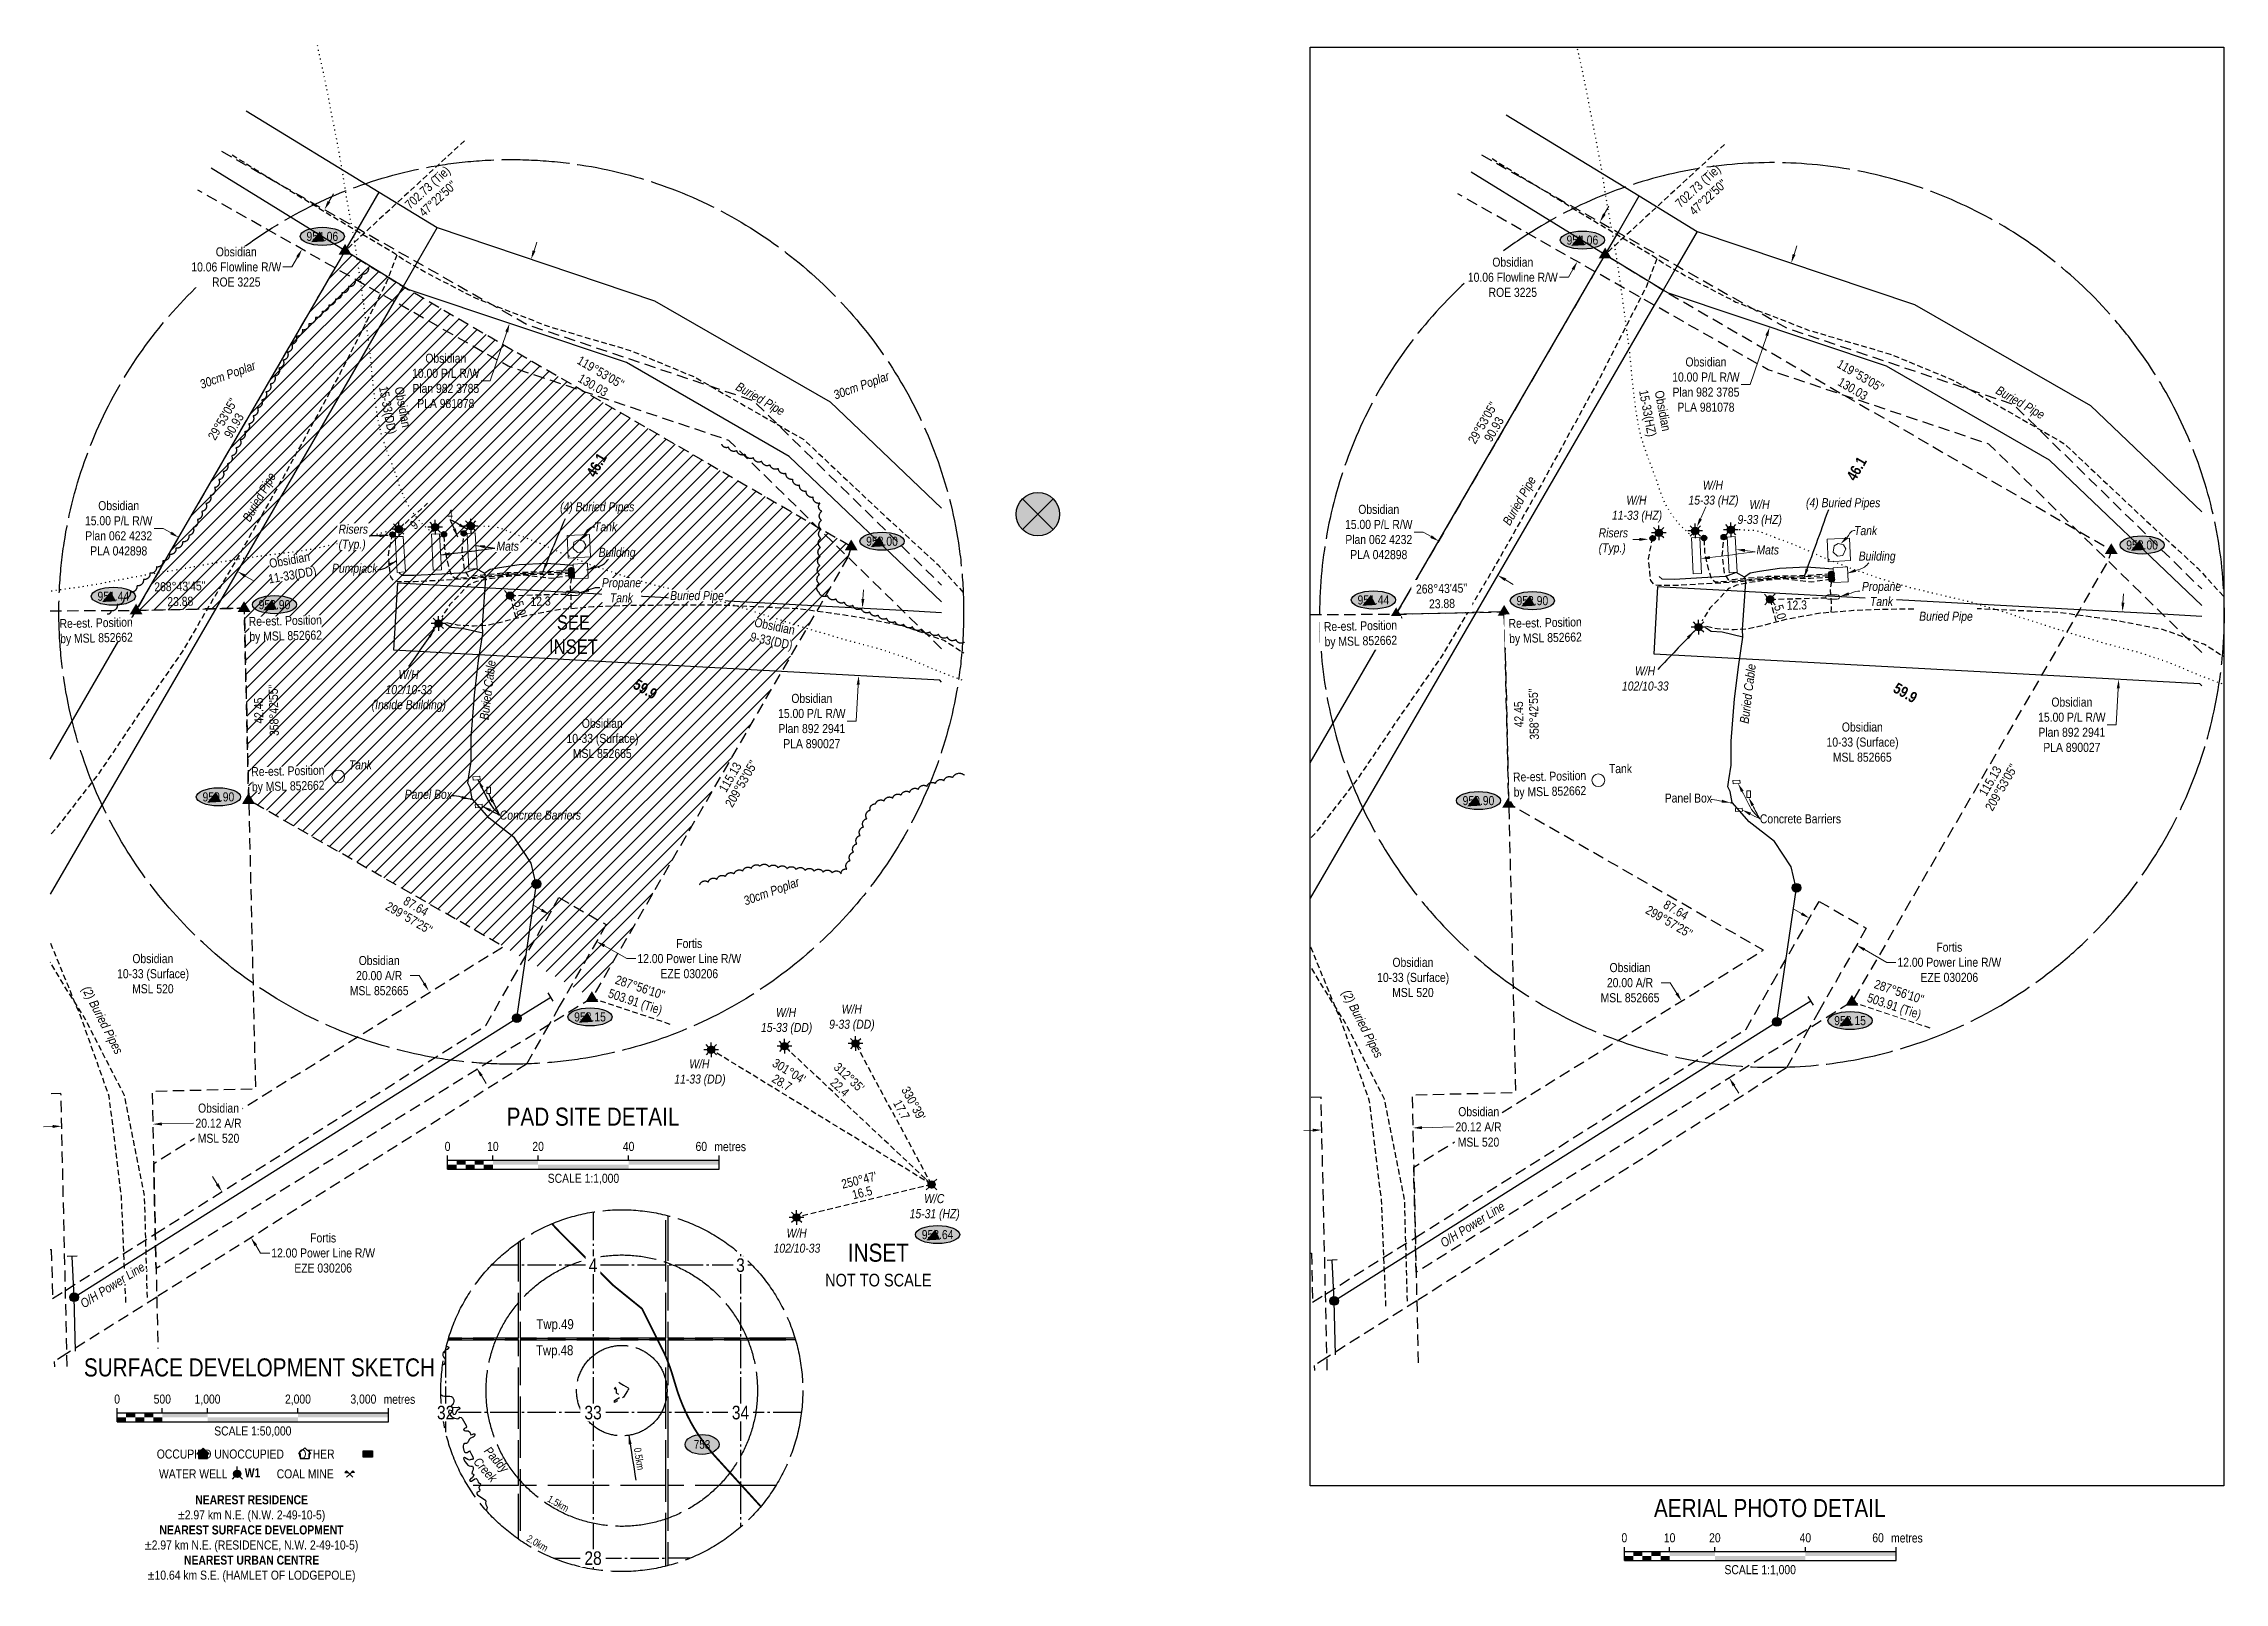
# Model space of a CAD drawing. Extents: x 605913 to 608337, y 5892047 to 5896223.
# Drawn here: x 605928 to 608337, y 5892047 to 5893747 of the extents above; entities that cross this region are included whole.
import ezdxf
from ezdxf.enums import TextEntityAlignment as Align

# ---------------------------------------------------------------- set-up
doc = ezdxf.new("R2010")
doc.units = 0
doc.header["$LTSCALE"] = 5
doc.header["$PDSIZE"] = 5
for name, pattern in [('0', [1, 1, 0]), ('foc-ACCESSROAD', [3.75, 2.5, -1.25]), ('foc-BUFFER', [16.75, 15, -1.75]), ('foc-DOT', [1, 0.2, -0.8]), ('foc-FLOWLINE', [3.75, 2.5, -1.25]), ('foc-QUARTERLINE', [33, 25, -3, 2, -3]), ('foc-TIELINE', [1.875, 1.25, -0.625]), ('foc-UNSURVEYED', [12.5, 10, -2.5]), ('POWERLINE5', [7.8, 2.4, -0.6, 0.6, -0.6, 0.6, -0.6, 2.4]), ('UG_PIPE', [1.875, 1.25, -0.625])]:
    doc.linetypes.add(name, pattern=pattern)
doc.layers.get('Defpoints').update_dxf_attribs({"color": 9})
for name, color, linetype in [('ABADATA-DRILL', 8, 'foc-DOT'), ('ABADATA-DRILL-T', 8, 'Continuous'), ('AS-CABLE', 224, 'foc-CABLE'), ('AS-PHOTO', 7, 'Continuous'), ('AS-PIPE-UG', 44, 'UG_PIPE'), ('AS-PIPE-UG-T', 44, 'Continuous'), ('AS-POWER', 104, 'foc-POWER'), ('AS-POWER-EXISTING', 72, 'POWERLINE5'), ('AS-RESIDENCE', 14, 'Continuous'), ('AS-SYMBOL', 7, 'Continuous'), ('AUX-BUFFER', 7, 'foc-BUFFER'), ('AUX-LABELS', 1, 'Continuous'), ('C-AR', 13, 'foc-ACCESSROAD'), ('C-RW', 13, 'Continuous'), ('C-WS', 13, 'foc-ACCESSROAD'), ('C-WS-S', 13, 'Continuous'), ('CG-NOTES', 7, 'Continuous'), ('DETAIL-T', 7, 'Continuous'), ('F-EZE', 190, 'foc-FLOWLINE'), ('F-WS-S', 190, 'Continuous'), ('L-2', 7, 'Continuous'), ('L-BD', 7, 'Continuous'), ('L-MON', 1, 'Continuous'), ('L-QSEC', 8, 'foc-QUARTERLINE'), ('L-TIE', 7, 'foc-TIELINE'), ('L-USEC', 7, 'foc-UNSURVEYED'), ('P-ELEVATION', 7, 'Continuous'), ('P-PROPOSED-EXISTING-H', 59, 'Continuous'), ('ROUTE-MAP-HWY', 2, 'Continuous'), ('S-7', 6, 'Continuous'), ('T-BUSH', 110, '0'), ('T-BUSH-T', 110, 'Continuous'), ('T-CREEK', 160, 'Continuous'), ('T-TIE', 201, 'foc-TIELINE'), ('T-WATER-T', 170, 'Continuous')]:
    doc.layers.add(name, color=color, linetype=linetype)
for name, color, linetype, lineweight in [('AS-GENERAL', 48, 'Continuous', 18), ('C-AR-T', 13, 'Continuous', 9), ('C-RW-T', 13, 'Continuous', 9), ('F-EZE-T', 190, 'Continuous', 9), ('T-TEXT', 48, 'Continuous', 18), ('T-TIE-T', 201, 'Continuous', 18)]:
    doc.layers.add(name, color=color, linetype=linetype, lineweight=lineweight)
doc.styles.add('100L', font='ARIALN.TTF', dxfattribs={"height": 11})
doc.styles.add('120', font='ARIALN.TTF', dxfattribs={"height": 13})
doc.styles.add('60L', font='ARIALN.TTF', dxfattribs={"height": 7.35})
doc.styles.add('80', font='ARIALN.TTF', dxfattribs={"height": 10})
doc.styles.add('80A', font='ARIALN.TTF', dxfattribs={"height": 10})
doc.styles.add('80CG', font='ARIALN.TTF', dxfattribs={"height": 10})
doc.styles.add('80L', font='ARIALN.TTF', dxfattribs={"height": 10})
doc.styles.add('80LS', font='ARIALNI.TTF', dxfattribs={"height": 10})
doc.styles.add('BOLD', font='ARIALNB.TTF')
doc.styles.add('foc-LtypeFont', font='ARIALN.TTF', dxfattribs={"height": 7.35})
doc.linetypes.add('foc-CABLE', pattern='A,2,-1,["C",foc-LtypeFont,S=0.2,R=0,X=-0.625,Y=-0.75],-1.24,8', length=12.24)
doc.linetypes.add('foc-POWER', pattern='A,6,-1,["P",foc-LtypeFont,S=0.2,R=0,X=-0.625,Y=-0.75],-1.24,4', length=12.24)
doc.dimstyles.new('Compass 5 000', dxfattribs={"dimscale": 5, "dimtxt": 9, "dimasz": 2, "dimexe": 0.2, "dimexo": 0.0625, "dimgap": 0.5, "dimtad": 0, "dimtih": 1, "dimtoh": 1, "dimzin": 0, "dimdsep": 46, "dimtxsty": '80CG', "dimcen": 0.1, "dimse1": 1, "dimse2": 1, "dimclrd": 256, "dimclrt": 256, "dimaunit": 1, "dimadec": 4, "dimazin": 0, "dimtfac": 0.06, "dimtofl": 0, "dimtmove": 0, "dimatfit": 1, "dimfxl": 0.2, "dimtolj": 1, "dimtzin": 0, "dimlwd": -1, "dimarcsym": 0})
picture_1 = doc.add_image_def('image1.jpg', size_in_pixel=(9170, 8605))

msp = doc.modelspace()

# ---------------------------------------------------------------- texts
at = {"style": '100L'}
for s, p in [('Twp.49', (606492.84, 5892326.594)), ('Twp.48', (606492.356, 5892297.755))]:
    msp.add_text(s, height=10.9955, rotation=359.999962, dxfattribs=at).set_placement(p, align=Align.CENTER)
at = {"char_height": 9.99594, "attachment_point": 1, "style": '80L'}
for s, width, insert in [('\\pi19.781;{\\fArial Narrow|b0|i1|c0|p34;W/H\\P\\pi3.2459;15-33 (DD)}', 60.75349, (606717.126, 5892681.616)), ('\\pi14.25;{\\fArial Narrow|b0|i1|c0|p34;W/H\\P\\pi0.43523;9-33 (DD)}', 49.691, (606795.248, 5892685.188)), ('\\pi21.365;{\\fArial Narrow|b0|i1|c0|p34;W/H\\P\\pi4.8298;11-33 (DD)}', 63.92141, (606619.762, 5892624.596)), ('\\pi16.448;{\\fArial Narrow|b0|i1|c0|p34;W/C\\P\\pi0.4113;15-31 (HZ)}', 53.81607, (606884.171, 5892475.829)), ('\\pi15.259;{\\fArial Narrow|b0|i1|c0|p34;W/H\\P\\pi0.90938;102/10-33 }', 51.70982, (606733.354, 5892437.7))]:
    msp.add_mtext_dynamic_manual_height_columns(s, width=width, gutter_width=50, heights=[0], dxfattribs=dict(at, insert=insert))
at = {"char_height": 7.9968, "attachment_point": 1, "style": '60L'}
for s, insert, rotation in [('0.5km', (606587.738, 5892196.166), 279.001315), ('1.5km', (606487.465, 5892143.505), 330.669818), ('2.0km', (606464.595, 5892099.798), 329.728013)]:
    msp.add_mtext_dynamic_manual_height_columns(s, width=28.39186, gutter_width=47.5, heights=[0], dxfattribs=dict(at, insert=insert, rotation=rotation))
at = {"color": 3, "insert": (607834.907, 5892128.769), "char_height": 20, "width": 376.31553, "attachment_point": 5, "style": '80CG'}
msp.add_mtext('AERIAL PHOTO DETAIL', dxfattribs=at)
at = {"layer": 'ABADATA-DRILL-T', "style": '80L'}
for s, p in [('15-33(DD)', (606298.247, 5893367.496)), ('Obsidian', (606315.509, 5893366.822))]:
    msp.add_text(s, height=10, rotation=280.690323, dxfattribs=at).set_placement(p)
at = {"layer": 'ABADATA-DRILL-T', "color": 255, "style": '80L'}
for s, p in [('15-33(HZ)', (607690.461, 5893363.39)), ('Obsidian', (607707.723, 5893362.716))]:
    msp.add_text(s, height=10, rotation=280.690323, dxfattribs=at).set_placement(p)
at = {"layer": 'AS-CABLE', "char_height": 9.99594, "attachment_point": 1, "rotation": 82.981671, "style": '80L'}
for insert in [(606408.812, 5892996.308), (607801.026, 5892992.202)]:
    msp.add_mtext_dynamic_manual_height_columns('\\pi4.3472;{\\fArial Narrow|b0|i1|c0|p34;Buried Cable}', width=74.10438, gutter_width=50, heights=[0], dxfattribs=dict(at, insert=insert))
at = {"layer": 'AS-GENERAL', "char_height": 9.99594, "attachment_point": 5, "style": '80CG'}
for s, insert, width in [('\\A1;{\\fArial Narrow|b0|i1|c0|p34;Tank}', (606548.62, 5893213.003), 25.51937), ('\\A1;{\\fArial Narrow|b0|i1|c0|p34;Tank}', (606277.752, 5892950.005), 25.51937), ('\\A1;{\\fArial Narrow|b0|i1|c0|p34;Panel Box}', (606352.765, 5892917.496), 52.22067), ('\\A1;{\\fArial Narrow|b0|i1|c0|p34;Concrete Barriers}', (606476.64, 5892894.549), 89.38156)]:
    msp.add_mtext(s, dxfattribs=dict(at, insert=insert, width=width))
at = {"layer": 'AS-GENERAL', "color": 255, "attachment_point": 5, "style": '80CG'}
for s, insert, char_height, width in [('\\A1;{\\fArial Narrow|b0|i1|c0|p34;Tank}', (607940.833, 5893208.897), 9.99594, 25.51937), ('\\A1;{\\fArial Narrow|b0|i1|c0|p34;Propane Tank}', (607958.397, 5893138.952), 9.99594, 42.89294), ('\\A1;Tank', (607669.966, 5892945.899), 9.9959, 25.51937), ('\\A1;Panel Box', (607744.979, 5892913.389), 9.99594, 52.22067), ('\\A1;Concrete Barriers', (607868.854, 5892890.443), 9.99594, 89.38156)]:
    msp.add_mtext(s, dxfattribs=dict(at, insert=insert, char_height=char_height, width=width))
at = {"layer": 'AS-PIPE-UG-T', "char_height": 9.99594, "attachment_point": 1, "style": '80L'}
for s, width, insert, rotation in [('{\\fArial Narrow|b0|i1|c0|p34;Buried Pipe}', 59.03588, (606696.436, 5893373.775), 330.208216), ('{\\fArial Narrow|b0|i1|c0|p34;Buried Pipe}', 59.03588, (608088.65, 5893369.669), 330.208216), ('{\\fArial Narrow|b0|i1|c0|p34;Buried Pipe}', 59.03588, (606146.929, 5893222.848), 60.399824), ('{\\fArial Narrow|b0|i1|c0|p34;Buried Pipe}', 59.03588, (607539.142, 5893218.742), 60.399824), ('{\\fArial Narrow|b0|i1|c0|p34;(4) Buried Pipes}', 82.20778, (606498.356, 5893240.312), 359.964428), ('{\\fArial Narrow|b0|i1|c0|p34;(4) Buried Pipes}', 82.20778, (607874.961, 5893244.865), 359.964428), ('{\\fArial Narrow|b0|i1|c0|p34;(2) Buried Pipes}', 82.20778, (605978.653, 5892706.963), 297.159842), ('{\\fArial Narrow|b0|i1|c0|p34;(2) Buried Pipes}', 82.20778, (607370.867, 5892702.857), 297.159842)]:
    msp.add_mtext_dynamic_manual_height_columns(s, width=width, gutter_width=50, heights=[0], dxfattribs=dict(at, insert=insert, rotation=rotation))
at = {"layer": 'AS-POWER', "insert": (607469.084, 5892424.634), "char_height": 9.99594, "attachment_point": 1, "rotation": 32.220467, "style": '80L'}
msp.add_mtext_dynamic_manual_height_columns('\\pi0.59139;{\\fArial Narrow|b0|i1|c0|p34;O/H Power Line}', width=80.67299, gutter_width=50, heights=[0], dxfattribs=at)
at = {"layer": 'C-AR-T', "color": 255, "style": '80CG'}
for s, p in [('Obsidian', (607490.764, 5892561.908)), ('20.12 A/R', (607487.706, 5892545.074)), ('MSL 520', (607490.191, 5892528.24))]:
    msp.add_text(s, height=9.9959, dxfattribs=at).set_placement(p)
at = {"layer": 'C-AR-T', "char_height": 9.99594, "attachment_point": 1, "style": '80L'}
for s, insert in [('\\pi17.59;Obsidian\\P\\pi0.67969;10-33 (Surface)\\P\\pi7.6925;MSL 852665', (606504.782, 5893001.042)), ('\\pi17.59;Obsidian\\P\\pi0.67969;10-33 (Surface)\\P\\pi17.29;MSL 520', (606008.238, 5892741.011))]:
    msp.add_mtext_dynamic_manual_height_columns(s, width=78.99495, gutter_width=50, heights=[0], dxfattribs=dict(at, insert=insert))
at = {"layer": 'C-AR-T', "color": 255, "char_height": 9.99594, "attachment_point": 1, "style": '80L'}
for s, insert in [('\\pi17.59;Obsidian\\P\\pi0.67969;10-33 (Surface)\\P\\pi7.6925;MSL 852665', (607896.996, 5892996.936)), ('\\pi17.59;Obsidian\\P\\pi0.67969;10-33 (Surface)\\P\\pi17.29;MSL 520', (607400.452, 5892736.905))]:
    msp.add_mtext_dynamic_manual_height_columns(s, width=78.99495, gutter_width=50, heights=[0], dxfattribs=dict(at, insert=insert))
at = {"layer": 'CG-NOTES', "insert": (605950.837, 5892143.016), "char_height": 9.99192, "width": 412.06635, "attachment_point": 1, "style": '80CG'}
msp.add_mtext('\\pi144.43;{\\fArial Narrow|b1|i0|c0|p34;NEAREST RESIDENCE}\\P\\pi125.21;±2.97 km N.E. (N.W. 2-49-10-5)\\P\\pi104.85;{\\fArial Narrow|b1|i0|c0|p34;NEAREST SURFACE DEVELOPMENT}\\P\\pi88.649;±2.97 km N.E. (RESIDENCE, N.W. 2-49-10-5)\\P\\pi132.05;{\\fArial Narrow|b1|i0|c0|p34;NEAREST URBAN CENTRE}\\P\\pi91.808;±10.64 km S.E. (HAMLET OF LODGEPOLE)', dxfattribs=at)
at = {"layer": 'DETAIL-T', "color": 3, "style": '80CG'}
for s, insert, char_height, width, attachment_point in [('SEE\\PINSET', (606513.144, 5893093.985), 15.9935, 53.7698, 5), ('PAD SITE DETAIL', (606534.745, 5892561.229), 20, 376.31553, 5), ('INSET\\P{\\H0.7x;NOT TO SCALE}', (606849.995, 5892397.333), 19.99188, 116.92739, 5), ('\\pi2.3947;SURFACE DEVELOPMENT SKETCH', (605969.88, 5892294.268), 19.98385, 389.74417, 1)]:
    msp.add_mtext(s, dxfattribs=dict(at, insert=insert, char_height=char_height, width=width, attachment_point=attachment_point))
at = {"layer": 'L-BD', "color": 255, "style": '80L'}
for s, height, p in [('119', 9.9959, (607908.123, 5893390.124)), ('130.03', 9.9959, (607909.072, 5893370.23)), ('°', 9.996, (607924.621, 5893380.49)), ("53'05''", 9.9959, (607929.444, 5893377.674))]:
    msp.add_text(s, height=height, rotation=329.7181, dxfattribs=at).set_placement(p)
at = {"layer": 'L-BD', "style": '80L'}
for s, height, rotation, p in [("29°53'05''", 9.9959, 59.8694, (606125.599, 5893332.259)), ('90.93', 9.9959, 59.8694, (606137.919, 5893325.108)), ('115.13', 9.9959, 59.8686, (606686.289, 5892936.517)), ("209°53'05''", 9.99594, 59.8686, (606698.608, 5892929.367)), ("299°57'25''", 9.99594, 329.8682, (606331.551, 5892780.922)), ('87.64', 9.9959, 329.8682, (606339.078, 5892793.89))]:
    msp.add_text(s, height=height, rotation=rotation, dxfattribs=at).set_placement(p, align=Align.MIDDLE)
at = {"layer": 'L-BD', "color": 255}
for s, height, rotation, style, p in [("29°53'05''", 9.9959, 59.8694, '80L', (607517.813, 5893328.153)), ('90.93', 9.9959, 59.8694, '80L', (607530.133, 5893321.002)), ('46.1', 11.9855, 59.867104, 'BOLD', (607930.832, 5893277.405)), ('59.9', 11.9855, 329.868683, 'BOLD', (607984.742, 5893029.781)), ('115.13', 9.9959, 59.8686, '80L', (608078.503, 5892932.411)), ("209°53'05''", 9.99594, 59.8686, '80L', (608090.822, 5892925.26)), ('87.64', 9.9959, 329.8682, '80L', (607731.292, 5892789.784)), ("299°57'25''", 9.99594, 329.8682, '80L', (607723.765, 5892776.816))]:
    msp.add_text(s, height=height, rotation=rotation, dxfattribs=dict(at, style=style)).set_placement(p, align=Align.MIDDLE)
at = {"layer": 'L-BD', "color": 3, "style": 'BOLD'}
for s, rotation, p in [('46.1', 59.867104, (606538.618, 5893281.511)), ('59.9', 329.868683, (606592.528, 5893033.887))]:
    msp.add_text(s, height=11.9855, rotation=rotation, dxfattribs=at).set_placement(p, align=Align.MIDDLE)
at = {"layer": 'L-BD', "style": '80L'}
for s, height, p in [("268°43'45''", 9.99594, (606050.134, 5893141.799)), ('23.88', 9.9959, (606064.535, 5893125.423))]:
    msp.add_text(s, height=height, rotation=1.3101, dxfattribs=at).set_placement(p)
at = {"layer": 'L-BD', "char_height": 9.99594, "attachment_point": 2, "style": '80L'}
for s, insert, width, rotation in [("702.73 (Tie)\\P47°22'50''", (606348.529, 5893591.81), 64.33034, 42.6982), ("42.45 358°42'55''", (606160.331, 5893009.923), 26.24326, 91.3094)]:
    msp.add_mtext(s, dxfattribs=dict(at, insert=insert, width=width, rotation=rotation))
at = {"layer": 'L-BD', "color": 255, "char_height": 9.99594, "attachment_point": 2, "style": '80L'}
for s, insert, width, rotation in [("{\\C256;702.73 (Tie)\\P47°22'50''}", (607752.071, 5893593.365), 64.33034, 42.6982), ("42.45 358°42'55''", (607552.545, 5893005.816), 26.24326, 91.3094)]:
    msp.add_mtext(s, dxfattribs=dict(at, insert=insert, width=width, rotation=rotation))
at = {"layer": 'T-BUSH-T', "style": '80LS'}
for p in [(606131.066, 5893381.187), (606831.188, 5893369.439), (606731.834, 5892810.434)]:
    msp.add_text('30cm Poplar', height=10, rotation=20, dxfattribs=at).set_placement(p, align=Align.MIDDLE_CENTER)
at = {"layer": 'T-TEXT', "color": 255, "char_height": 9.99594, "attachment_point": 1, "style": '80L'}
for s, width, insert in [('\\pi16.811;{\\fArial Narrow|b0|i1|c0|p34;W/H\\P\\pi0.91002;11-33 (HZ)}', 54.81351, (607659.681, 5893247.602)), ('\\pi13.625;{\\fArial Narrow|b0|i1|c0|p34;W/H\\P\\pi0.44506;9-33 (HZ)}', 48.44243, (607798.866, 5893242.921)), ('{\\fArial Narrow|b0|i1|c0|p34;Mats}', 51.00723, (607820.253, 5893192.677)), ('{\\fArial Narrow|b0|i1|c0|p34;Building}', 40.82988, (607933.204, 5893185.883)), ('\\pi30.51;{\\fArial Narrow|b0|i1|c0|p34;W/H\\P\\pi16.16;102/10-33 }', 82.21124, (607655.457, 5893058.895))]:
    msp.add_mtext_dynamic_manual_height_columns(s, width=width, gutter_width=50, heights=[0], dxfattribs=dict(at, insert=insert))
at = {"layer": 'T-TEXT', "char_height": 9.99594, "attachment_point": 1, "style": '80L'}
for s, width, insert in [('{\\fArial Narrow|b0|i1|c0|p34;Building}', 40.82988, (606540.99, 5893189.989)), ('{\\fArial Narrow|b0|i1|c0|p34;Pumpjack}', 51.00723, (606246.384, 5893172.372)), ('\\pi30.966;{\\fArial Narrow|b0|i1|c0|p34;W/H\\P\\pi16.616;102/10-33\\P\\pi1.3223;(Inside Building) }', 83.12359, (606288.867, 5893054.927))]:
    msp.add_mtext_dynamic_manual_height_columns(s, width=width, gutter_width=50, heights=[0], dxfattribs=dict(at, insert=insert))
at = {"layer": 'T-TIE', "insert": (606373.765, 5893232.223), "char_height": 9.996, "attachment_point": 1, "style": '80L'}
msp.add_mtext_dynamic_manual_height_columns('4', width=5.92297, gutter_width=50, heights=[0], dxfattribs=at)
at = {"layer": 'T-TIE', "attachment_point": 1, "style": '80L'}
for s, width, insert, char_height, rotation in [('9', 5.92297, (606331.341, 5893217.068), 9.996, 40.912335), ('12.3', 15.45525, (606465.515, 5893135.591), 9.9959, 1.652491), ('5.0', 15.45525, (606457.026, 5893132.186), 9.9959, 284.620874), ('5.0', 15.45525, (607849.24, 5893128.079), 9.9959, 284.620874), ('12.3', 15.45525, (607853.538, 5893131.365), 9.9959, 1.652491)]:
    msp.add_mtext_dynamic_manual_height_columns(s, width=width, gutter_width=50, heights=[0], dxfattribs=dict(at, insert=insert, char_height=char_height, rotation=rotation))
at = {"layer": 'T-TIE-T', "style": '80L'}
for s, rotation, p in [('28.7', 328.5316, (606743.502, 5892598.998)), ("301°04'", 328.5316, (606751.33, 5892611.787)), ("312°35'", 316.7681, (606817.742, 5892604.825)), ('22.4', 316.7681, (606807.472, 5892593.9)), ("330°39'", 298.3496, (606888.851, 5892576.12)), ('17.7', 298.3496, (606875.655, 5892569)), ("250°47'", 13.6827, (606828.674, 5892491.258)), ('16.5', 13.6827, (606832.043, 5892477.418))]:
    msp.add_text(s, height=9.9959, rotation=rotation, dxfattribs=at).set_placement(p, align=Align.MIDDLE)
at = {"layer": 'T-WATER-T', "insert": (606420.924, 5892198.041), "char_height": 9.98358, "attachment_point": 1, "rotation": 311.859472, "style": '80L'}
msp.add_mtext_dynamic_manual_height_columns('\\pi0.070216;{\\fArial Narrow|b0|i1|c0|p34;Paddy \\P\\pi1.3199;Creek}', width=32.71305, gutter_width=49.98, heights=[0], dxfattribs=at)

# ---------------------------------------------------------------- blocks, each defined once
blk = doc.blocks.new('POWERPOLE')
h = blk.add_hatch(color=255)
edge = h.paths.add_edge_path()
edge.add_arc((0, 0), 0.96, 0, 360)
at = {"linetype": 'Continuous'}
for p, q in [((0.679, -0.679), (-0.679, 0.679)), ((-0.679, -0.679), (0.679, 0.679))]:
    blk.add_line(p, q, dxfattribs=at)
blk.add_circle((0, 0), 0.96, dxfattribs=at)
blk = doc.blocks.new('*D72')
at = {"layer": 'C-AR-T', "transparency": 16777216}
for p, q in [((605937.7, 5892550.5), (605927.7, 5892550.3)), ((606058.4, 5892553.3), (606093.3, 5892554.1))]:
    blk.add_line(p, q, dxfattribs=at)
for points in [[(605937.7, 5892552.2), (605937.8, 5892548.9), (605947.7, 5892550.8)], [(606058.3, 5892555), (606058.4, 5892551.6), (606048.4, 5892553.1)]]:
    blk.add_solid(points, dxfattribs=at)
at = {"layer": 'Defpoints', "color": 0, "transparency": 16777216}
for p in [(606048.4, 5892553.1), (605954.3, 5892263.4), (606054.9, 5892265.7)]:
    blk.add_point(p, dxfattribs=at)
at = {"layer": 'C-AR-T', "transparency": 16777216, "insert": (606121, 5892554.1), "char_height": 10, "attachment_point": 5, "style": '80CG', "bg_fill": 3, "box_fill_scale": 1.1, "bg_fill_color": 256, "bg_fill_true_color": 13158600, "bg_fill_transparency": 0}
blk.add_mtext('\\A1;Obsidian\\P20.12 A/R\\PMSL 520', dxfattribs=at)
blk = doc.blocks.new('*D73')
at = {"layer": 'C-AR-T', "transparency": 16777216}
for p, q in [((606243, 5893572.4), (606247.9, 5893581.1)), ((606202.1, 5893500.3), (606192.1, 5893500.3)), ((606208.3, 5893511.2), (606202.1, 5893500.3))]:
    blk.add_line(p, q, dxfattribs=at)
for points in [[(606241.5, 5893573.2), (606244.4, 5893571.6), (606238.1, 5893563.7)], [(606206.8, 5893512.1), (606209.7, 5893510.4), (606213.2, 5893519.9)]]:
    blk.add_solid(points, dxfattribs=at)
at = {"layer": 'Defpoints', "color": 0, "transparency": 16777216}
for p in [(606213.4, 5893577.7), (606213.2, 5893519.9)]:
    blk.add_point(p, dxfattribs=at)
at = {"layer": 'C-AR-T', "transparency": 16777216, "insert": (606140.6, 5893500.3), "char_height": 10, "attachment_point": 5, "style": '80CG', "bg_fill": 3, "box_fill_scale": 1.1, "bg_fill_color": 256, "bg_fill_true_color": 13158600, "bg_fill_transparency": 0}
blk.add_mtext('\\A1;Obsidian\\P10.06 Flowline R/W\\PROE 3225', dxfattribs=at)
at = {"layer": 'Defpoints', "color": 0, "transparency": 16777216}
blk.add_point((606188.6, 5893533.9), dxfattribs=at)
blk = doc.blocks.new('*D70')
at = {"layer": 'C-RW-T', "transparency": 16777216}
for p, q in [((606059.8, 5893211.5), (606049.8, 5893211.5)), ((606068.5, 5893206.4), (606059.8, 5893211.5)), ((606150.6, 5893158.8), (606159.3, 5893153.7))]:
    blk.add_line(p, q, dxfattribs=at)
for points in [[(606069.3, 5893207.9), (606067.6, 5893205), (606077.1, 5893201.4)], [(606151.5, 5893160.2), (606149.8, 5893157.3), (606142, 5893163.8)]]:
    blk.add_solid(points, dxfattribs=at)
at = {"layer": 'Defpoints', "color": 0, "transparency": 16777216}
for p in [(606072.2, 5893192.9), (606077.1, 5893201.4), (606137, 5893155.3)]:
    blk.add_point(p, dxfattribs=at)
at = {"layer": 'C-RW-T', "transparency": 16777216, "insert": (606010.7, 5893211.5), "char_height": 10, "attachment_point": 5, "style": '80CG'}
blk.add_mtext('\\A1;Obsidian\\P15.00 P/L R/W\\PPlan 062 4232\\PPLA 042898', dxfattribs=at)
blk = doc.blocks.new('*D74')
at = {"layer": 'C-RW-T', "transparency": 16777216}
for p, q in [((606469.6, 5893518.3), (606472.8, 5893527.8)), ((606439.4, 5893428.5), (606421.2, 5893374.4)), ((606421.2, 5893374.4), (606411.2, 5893374.4))]:
    blk.add_line(p, q, dxfattribs=at)
for points in [[(606468, 5893518.8), (606471.2, 5893517.8), (606466.4, 5893508.8)], [(606437.8, 5893429.1), (606441, 5893428), (606442.6, 5893438)]]:
    blk.add_solid(points, dxfattribs=at)
at = {"layer": 'Defpoints', "color": 0, "transparency": 16777216}
for p in [(606466.4, 5893508.8), (606502.5, 5893496.7), (606478.6, 5893425.9)]:
    blk.add_point(p, dxfattribs=at)
at = {"layer": 'C-RW-T', "transparency": 16777216, "insert": (606372.1, 5893374.4), "char_height": 10, "attachment_point": 5, "style": '80CG'}
blk.add_mtext('\\A1;Obsidian\\P10.00 P/L R/W\\PPlan 982 3785\\PPLA 981078', dxfattribs=at)
blk = doc.blocks.new('*D75')
at = {"layer": 'C-RW-T', "transparency": 16777216}
for p, q in [((606832.9, 5893133.4), (606833.5, 5893143.4)), ((606827.7, 5893038.7), (606825.6, 5892998.5)), ((606825.6, 5892998.5), (606815.6, 5892998.5))]:
    blk.add_line(p, q, dxfattribs=at)
for points in [[(606831.3, 5893133.5), (606834.6, 5893133.3), (606832.4, 5893123.4)], [(606826.1, 5893038.8), (606829.4, 5893038.6), (606828.3, 5893048.7)]]:
    blk.add_solid(points, dxfattribs=at)
at = {"layer": 'Defpoints', "color": 0, "transparency": 16777216}
for p in [(606817.8, 5893124.2), (606813.7, 5893049.5), (606828.3, 5893048.7)]:
    blk.add_point(p, dxfattribs=at)
at = {"layer": 'C-RW-T', "transparency": 16777216, "insert": (606776.5, 5892998.5), "char_height": 10, "attachment_point": 5, "style": '80CG'}
blk.add_mtext('\\A1;Obsidian\\P15.00 P/L R/W\\PPlan 892 2941\\PPLA 890027', dxfattribs=at)
blk = doc.blocks.new('*D71')
at = {"layer": 'Defpoints', "color": 0, "transparency": 16777216}
for p in [(606110, 5892469.1), (606142, 5892418.3), (606156.8, 5892427.6)]:
    blk.add_point(p, dxfattribs=at)
at = {"layer": 'F-EZE-T', "transparency": 16777216}
for p, q in [((606119.5, 5892486.9), (606114.2, 5892495.4)), ((606162.2, 5892419.2), (606167.5, 5892410.7)), ((606167.5, 5892410.7), (606177.5, 5892410.7))]:
    blk.add_line(p, q, dxfattribs=at)
for points in [[(606120.9, 5892487.8), (606118.1, 5892486), (606124.8, 5892478.4)], [(606163.6, 5892420.1), (606160.8, 5892418.3), (606156.8, 5892427.6)]]:
    blk.add_solid(points, dxfattribs=at)
at = {"layer": 'F-EZE-T', "transparency": 16777216, "insert": (606236.6, 5892410.7), "char_height": 10, "attachment_point": 5, "style": '80CG'}
blk.add_mtext('\\A1;Fortis\\P12.00 Power Line R/W\\PEZE 030206', dxfattribs=at)
blk = doc.blocks.new('RISER')
h = blk.add_hatch(color=255)
h.dxf.hatch_style = 1
edge = h.paths.add_edge_path()
edge.add_arc((0, 0), 0.7, 0, 360)
blk.add_hatch(color=48).paths.add_polyline_path([(0.58, -0.15), (-0.58, -0.15, 0.774597)])
at = {"color": 48}
blk.add_line((-0.58, -0.15), (0.58, -0.15), dxfattribs=at)
blk.add_circle((0, 0), 0.6, dxfattribs=at)
blk = doc.blocks.new('*U66')
at = {"color": 72}
blk.add_line((1.1, 0.05), (-1.1, -0.05), dxfattribs=at)
at = {"layer": 'AS-SYMBOL', "color": 72, "flags": 128}
blk.add_lwpolyline([(0.42, -9.04), (0, 0)], dxfattribs=at)
blk = doc.blocks.new('*U65')
at = {"color": 72}
blk.add_line((0.58, -0.93), (-0.58, 0.93), dxfattribs=at)
at = {"layer": 'AS-SYMBOL', "color": 72, "flags": 128}
blk.add_lwpolyline([(-7.47, -4.67), (0, 0)], dxfattribs=at)
blk = doc.blocks.new('*D76')
at = {"layer": 'Defpoints', "color": 0, "transparency": 16777216}
for p in [(606486.5, 5892784.8), (606473.2, 5892761.5), (606525.3, 5892731.7)]:
    blk.add_point(p, dxfattribs=at)
at = {"layer": 'F-EZE-T', "transparency": 16777216}
for p, q in [((606477.9, 5892789.8), (606469.2, 5892794.7)), ((606547.4, 5892750.1), (606572, 5892736)), ((606572, 5892736), (606582, 5892736))]:
    blk.add_line(p, q, dxfattribs=at)
for points in [[(606478.7, 5892791.2), (606477, 5892788.3), (606486.5, 5892784.8)], [(606548.2, 5892751.5), (606546.5, 5892748.6), (606538.7, 5892755)]]:
    blk.add_solid(points, dxfattribs=at)
at = {"layer": 'F-EZE-T', "transparency": 16777216, "insert": (606641.1, 5892736), "char_height": 10, "attachment_point": 5, "style": '80CG'}
blk.add_mtext('\\A1;Fortis\\P12.00 Power Line R/W\\PEZE 030206', dxfattribs=at)
blk = doc.blocks.new('GAS')
h = blk.add_hatch(color=255)
h.dxf.hatch_style = 1
edge = h.paths.add_edge_path()
edge.add_arc((0, 0), 0.9, 0, 360)
for p, q in [((-0.81, 0), (-1.62, 0)), ((-0.57, 0.57), (-1.14, 1.14)), ((0, 0.81), (0, 1.62)), ((0.57, 0.57), (1.14, 1.14)), ((1.62, 0), (0.81, 0)), ((-0.57, -0.57), (-1.14, -1.14)), ((0, -0.81), (0, -1.62)), ((1.14, -1.14), (0.57, -0.57))]:
    blk.add_line(p, q)
blk.add_circle((0, 0), 0.8)
blk = doc.blocks.new('WC')
at = {"layer": 'L-MON'}
h = blk.add_hatch(color=255, dxfattribs=at)
h.dxf.hatch_style = 1
edge = h.paths.add_edge_path()
edge.add_arc((0, 0), 0.9, 0, 360)
at = {"layer": 'L-MON', "color": 240, "flags": 128}
for points in [[(-0.62, 0.5), (-1.23, 1.12)], [(0.52, 0.61), (1.13, 1.21)], [(-1.18, -1.18), (-0.56, -0.57)], [(1.16, -1.18), (0.56, -0.57)]]:
    blk.add_lwpolyline(points, dxfattribs=at)
at = {"layer": 'L-MON', "color": 240}
for radius in [0.8, 0.373]:
    blk.add_circle((0, 0), radius, dxfattribs=at)
blk = doc.blocks.new('*U36')
at = {"color": 0}
for p, q in [((-150, 0), (-150, 15)), ((-150, 10), (150.2, 10)), ((-150, 0), (150.2, 0)), ((-100, 10), (-100, 15)), ((-50, 10), (-50, 15)), ((50, 10), (50, 15)), ((150.2, 0), (150.2, 15))]:
    blk.add_line(p, q, dxfattribs=at)
for points in [[(-150, 5), (-140, 5), (-150, 0), (-140, 0)], [(-140, 10), (-130, 10), (-140, 5), (-130, 5)], [(-130, 5), (-120, 5), (-130, 0), (-120, 0)], [(-120, 10), (-110, 10), (-120, 5), (-110, 5)], [(-110, 5), (-100, 5), (-110, 0), (-100, 0)], [(-100, 10), (-50, 10), (-100, 5), (-50, 5)], [(-50, 5), (50, 5), (-50, 0), (50, 0)], [(50, 10), (150.2, 10), (50, 5), (150.2, 5)]]:
    blk.add_solid(points, dxfattribs=at)
at = {"color": 0, "style": '80'}
blk.add_text('metres', height=10, dxfattribs=at).set_placement((162.2, 20), align=Align.CENTER)
at = {"color": 0, "char_height": 10, "style": '80'}
for s, insert, attachment_point in [('0', (-150, 30.2), 2), ('10', (-100, 30.2), 2), ('20', (-50, 30.2), 2), ('40', (50, 30.2), 2), ('60', (136.7, 30.2), 3), ('SCALE 1:1,000', (0.1, -5), 2)]:
    blk.add_mtext(s, dxfattribs=dict(at, insert=insert, attachment_point=attachment_point))
blk = doc.blocks.new('HWY-SEC')
h = blk.add_hatch(color=255)
edge = h.paths.add_edge_path()
edge.add_ellipse((0, 0), major_axis=(18.8, 0), ratio=0.584608, start_angle=0, end_angle=360)
blk.add_ellipse((0, 0), major_axis=(18.8, 0), ratio=0.584608)
at = {"style": '80A'}
blk.add_attdef('SEC', text='', height=9.5, dxfattribs=at).set_placement((0, 0), align=Align.MIDDLE_CENTER)
blk = doc.blocks.new('*U33')
at = {"color": 0}
for p, q in [((-150, 0), (-150, 15)), ((-150, 10), (150.2, 10)), ((-150, 0), (150.2, 0)), ((-100, 10), (-100, 15)), ((-50, 10), (-50, 15)), ((50, 10), (50, 15)), ((150.2, 0), (150.2, 15))]:
    blk.add_line(p, q, dxfattribs=at)
for points in [[(-150, 5), (-140, 5), (-150, 0), (-140, 0)], [(-140, 10), (-130, 10), (-140, 5), (-130, 5)], [(-130, 5), (-120, 5), (-130, 0), (-120, 0)], [(-120, 10), (-110, 10), (-120, 5), (-110, 5)], [(-110, 5), (-100, 5), (-110, 0), (-100, 0)], [(-100, 10), (-50, 10), (-100, 5), (-50, 5)], [(-50, 5), (50, 5), (-50, 0), (50, 0)], [(50, 10), (150.2, 10), (50, 5), (150.2, 5)]]:
    blk.add_solid(points, dxfattribs=at)
at = {"color": 0, "style": '80'}
blk.add_text('metres', height=10, dxfattribs=at).set_placement((162.2, 20), align=Align.CENTER)
at = {"color": 0, "char_height": 10, "style": '80'}
for s, insert, attachment_point in [('0', (-150, 30.2), 2), ('500', (-100, 30.2), 2), ('1,000', (-50, 30.2), 2), ('2,000', (50, 30.2), 2), ('3,000', (136.7, 30.2), 3), ('SCALE 1:50,000', (0.1, -5), 2)]:
    blk.add_mtext(s, dxfattribs=dict(at, insert=insert, attachment_point=attachment_point))
blk = doc.blocks.new('res_abd')
at = {"color": 14}
blk.add_lwpolyline([(-1.13, -0.57), (-1.13, -1.62), (0.87, -1.62), (0.87, -0.57), (1.22, -0.57), (-0.13, 0.69), (-1.49, -0.57)], close=True, dxfattribs=at)
blk = doc.blocks.new('res_other')
blk.add_hatch(color=14).paths.add_polyline_path([(-1.09, 0.73), (0.91, 0.73), (0.91, -0.69), (-1.09, -0.69)])
at = {"color": 14}
blk.add_lwpolyline([(-1.09, 0.73), (0.91, 0.73), (0.91, -0.69), (-1.09, -0.69)], close=True, dxfattribs=at)
blk = doc.blocks.new('res_occ')
for points in [[(0.1, 0.89), (-1.26, -0.37), (1.46, -0.37)], [(-0.9, -1.43), (1.1, -1.43), (1.1, -0.37), (-0.9, -0.37)]]:
    blk.add_hatch(color=14).paths.add_polyline_path(points)
at = {"color": 14}
for points in [[(0.1, 0.89), (-1.26, -0.37), (1.46, -0.37)], [(-0.9, -1.43), (1.1, -1.43), (1.1, -0.37), (-0.9, -0.37)]]:
    blk.add_lwpolyline(points, close=True, dxfattribs=at)
blk = doc.blocks.new('WAT')
h = blk.add_hatch(color=255)
h.dxf.hatch_style = 1
edge = h.paths.add_edge_path()
edge.add_arc((0, 0), 0.9, 0, 360)
at = {"color": 170}
for p, q in [((0, 0.82), (0, 1.63)), ((-0.58, -0.58), (-1.15, -1.15)), ((0.58, -0.58), (1.15, -1.15))]:
    blk.add_line(p, q, dxfattribs=at)
blk.add_circle((0, 0), 0.8, dxfattribs=at)
blk = doc.blocks.new('Mine')
at = {"layer": 'AS-SYMBOL'}
h = blk.add_hatch(color=161, dxfattribs=at)
h.dxf.hatch_style = 1
h.paths.add_polyline_path([(-0.71, 0.71), (-1.06, 0.35), (-0.35, 0.35)])
h = blk.add_hatch(color=161, dxfattribs=at)
h.dxf.hatch_style = 1
h.paths.add_polyline_path([(0.71, 0.71), (0.35, 0.35), (1.06, 0.35)])
at = {"layer": 'AS-SYMBOL', "color": 161}
for p, q in [((-0.71, 0.71), (-1.06, 0.35)), ((-1.06, 0.35), (-0.35, 0.35)), ((-0.71, 0.71), (0, 0)), ((0, 0), (-0.71, -0.71)), ((0, 0), (0.71, 0.71)), ((0, 0), (0.71, -0.71)), ((1.06, 0.35), (0.35, 0.35)), ((0.71, 0.71), (1.06, 0.35))]:
    blk.add_line(p, q, dxfattribs=at)
blk = doc.blocks.new('*U37')
at = {"layer": 'AS-RESIDENCE', "color": 14}
blk.add_lwpolyline([(130, -1.3), (140, -1.3), (140, -8.5), (130, -8.5)], close=True, dxfattribs=at)
at = {"layer": 'AS-RESIDENCE', "xscale": 5, "yscale": 5, "zscale": 5}
for name, p in [('res_occ', (-47.7, -2.9)), ('res_abd', (65.9, -1.7)), ('res_other', (135.5, -5))]:
    blk.add_blockref(name, p, dxfattribs=at)
at = {"layer": 'AS-SYMBOL', "color": 161, "xscale": 5, "yscale": 5, "zscale": 5}
blk.add_blockref('Mine', (115, -27.2), dxfattribs=at)
at = {"layer": 'F-WS-S', "xscale": 5, "yscale": 5, "zscale": 5}
blk.add_blockref('WAT', (-9.3, -26.9), dxfattribs=at)
at = {"layer": 'CG-NOTES', "char_height": 12, "style": '80CG'}
for s, insert, width, attachment_point in [('{\\H0.83333x;OCCUPIED^IUNOCCUPIED^I    OTHER}', (0, 0), 324.707, 2), ('\\pi0.13844;{\\H0.83333x;WATER WELL}', (-96, -21.9), 75.427, 1), ('\\pi0.33285;{\\H0.83333x;COAL MINE}', (34, -21.9), 62.521, 1)]:
    blk.add_mtext(s, dxfattribs=dict(at, insert=insert, width=width, attachment_point=attachment_point))
at = {"layer": 'T-WATER-T', "style": 'BOLD'}
blk.add_text('W1', height=10, dxfattribs=at).set_placement((-1, -30.8))
blk = doc.blocks.new('*D81')
at = {"layer": 'C-AR-T', "transparency": 16777216}
for p, q in [((606342.8, 5892717.2), (606332.8, 5892717.2)), ((606348.1, 5892708.7), (606342.8, 5892717.2)), ((606411.4, 5892606.7), (606416.7, 5892598.2))]:
    blk.add_line(p, q, dxfattribs=at)
for points in [[(606349.5, 5892709.6), (606346.7, 5892707.9), (606353.3, 5892700.2)], [(606412.8, 5892607.6), (606410, 5892605.9), (606406.1, 5892615.2)]]:
    blk.add_solid(points, dxfattribs=at)
at = {"layer": 'Defpoints', "color": 0, "transparency": 16777216}
for p in [(606353.3, 5892700.2), (606356.7, 5892702.3), (606409.5, 5892617.3)]:
    blk.add_point(p, dxfattribs=at)
at = {"layer": 'C-AR-T', "transparency": 16777216, "insert": (606298.5, 5892717.2), "char_height": 10, "attachment_point": 5, "style": '80CG', "bg_fill": 3, "box_fill_scale": 1.1, "bg_fill_color": 256, "bg_fill_true_color": 13158600, "bg_fill_transparency": 0}
blk.add_mtext('\\A1;Obsidian\\P20.00 A/R\\PMSL 852665', dxfattribs=at)
blk = doc.blocks.new('TRIA')
blk.add_hatch(color=255).paths.add_polyline_path([(-0.04, 1.52), (-1.47, -0.87), (1.39, -0.87)])
blk = doc.blocks.new('TRIAA')
blk.add_blockref('TRIA', (0, 0))
blk = doc.blocks.new('TRIB')
at = {"color": 1}
blk.add_lwpolyline([(-1.12, -0.67), (-0.04, 1.13), (1.04, -0.67)], close=True, dxfattribs=at)
blk = doc.blocks.new('TRIBB')
blk.add_blockref('TRIB', (0, 0))
blk = doc.blocks.new('TRICC')
for name in ['TRIAA', 'TRIBB']:
    blk.add_blockref(name, (0, 0))
blk = doc.blocks.new('plspike')
blk.add_blockref('TRICC', (0, 0))
blk = doc.blocks.new('STRIA')
blk.add_hatch(color=255).paths.add_polyline_path([(-0.04, 1.52), (-1.47, -0.87), (1.39, -0.87)])
blk = doc.blocks.new('STRIAA')
blk.add_blockref('STRIA', (0, 0))
blk = doc.blocks.new('STRIB')
at = {"color": 1}
blk.add_solid([(-1.12, -0.67), (-0.04, 1.13), (1.04, -0.67)], dxfattribs=at)
blk = doc.blocks.new('STRIBB')
blk.add_blockref('STRIB', (0, 0))
blk = doc.blocks.new('STRICC')
for name in ['STRIAA', 'STRIBB']:
    blk.add_blockref(name, (0, 0))
blk = doc.blocks.new('fdspike')
blk.add_blockref('STRICC', (0, 0))
blk = doc.blocks.new('*D84')
at = {"layer": 'C-AR-T', "color": 255, "transparency": 16777216}
for p, q in [((607652.1, 5893558.7), (607657, 5893567.4)), ((607617.4, 5893497.6), (607612.5, 5893488.9)), ((607612.5, 5893488.9), (607602.5, 5893488.9))]:
    blk.add_line(p, q, dxfattribs=at)
for points in [[(607650.7, 5893559.5), (607653.6, 5893557.9), (607647.2, 5893550)], [(607616, 5893498.4), (607618.9, 5893496.7), (607622.3, 5893506.2)]]:
    blk.add_solid(points, dxfattribs=at)
at = {"layer": 'Defpoints', "color": 0, "transparency": 16777216}
for p in [(607605.6, 5893573.6), (607580.8, 5893529.8), (607622.3, 5893506.2)]:
    blk.add_point(p, dxfattribs=at)
at = {"layer": 'C-AR-T', "color": 255, "transparency": 16777216, "insert": (607551, 5893488.9), "char_height": 10, "attachment_point": 5, "style": '80CG'}
blk.add_mtext('\\A1;Obsidian\\P10.06 Flowline R/W\\PROE 3225', dxfattribs=at)
blk = doc.blocks.new('*D85')
at = {"layer": 'C-RW-T', "color": 255, "transparency": 16777216}
for p, q in [((607452, 5893207.4), (607442, 5893207.4)), ((607460.7, 5893202.3), (607452, 5893207.4)), ((607542.8, 5893154.7), (607551.5, 5893149.6))]:
    blk.add_line(p, q, dxfattribs=at)
for points in [[(607461.5, 5893203.8), (607459.8, 5893200.9), (607469.3, 5893197.3)], [(607543.7, 5893156.1), (607542, 5893153.2), (607534.2, 5893159.7)]]:
    blk.add_solid(points, dxfattribs=at)
at = {"layer": 'Defpoints', "color": 0, "transparency": 16777216}
for p in [(607464.4, 5893188.8), (607469.3, 5893197.3), (607529.2, 5893151.1)]:
    blk.add_point(p, dxfattribs=at)
at = {"layer": 'C-RW-T', "color": 255, "transparency": 16777216, "insert": (607402.9, 5893207.4), "char_height": 10, "attachment_point": 5, "style": '80CG'}
blk.add_mtext('\\A1;Obsidian\\P15.00 P/L R/W\\PPlan 062 4232\\PPLA 042898', dxfattribs=at)
blk = doc.blocks.new('*D86')
at = {"layer": 'C-RW-T', "color": 255, "transparency": 16777216}
for p, q in [((607861.8, 5893514.2), (607865, 5893523.7)), ((607831.6, 5893424.4), (607813.4, 5893370.3)), ((607813.4, 5893370.3), (607803.4, 5893370.3))]:
    blk.add_line(p, q, dxfattribs=at)
for points in [[(607860.2, 5893514.7), (607863.4, 5893513.7), (607858.6, 5893504.7)], [(607830.1, 5893424.9), (607833.2, 5893423.9), (607834.8, 5893433.9)]]:
    blk.add_solid(points, dxfattribs=at)
at = {"layer": 'Defpoints', "color": 0, "transparency": 16777216}
for p in [(607858.6, 5893504.7), (607894.7, 5893492.6), (607870.9, 5893421.8)]:
    blk.add_point(p, dxfattribs=at)
at = {"layer": 'C-RW-T', "color": 255, "transparency": 16777216, "insert": (607764.4, 5893370.3), "char_height": 10, "attachment_point": 5, "style": '80CG'}
blk.add_mtext('\\A1;Obsidian\\P10.00 P/L R/W\\PPlan 982 3785\\PPLA 981078', dxfattribs=at)
blk = doc.blocks.new('*D87')
at = {"layer": 'C-RW-T', "color": 255, "transparency": 16777216}
for p, q in [((608225.1, 5893129.3), (608225.7, 5893139.3)), ((608220, 5893034.6), (608217.8, 5892994.4)), ((608217.8, 5892994.4), (608207.8, 5892994.4))]:
    blk.add_line(p, q, dxfattribs=at)
for points in [[(608223.5, 5893129.4), (608226.8, 5893129.2), (608224.6, 5893119.3)], [(608218.3, 5893034.7), (608221.6, 5893034.5), (608220.5, 5893044.6)]]:
    blk.add_solid(points, dxfattribs=at)
at = {"layer": 'Defpoints', "color": 0, "transparency": 16777216}
for p in [(608210, 5893120.1), (608205.9, 5893045.4), (608220.5, 5893044.6)]:
    blk.add_point(p, dxfattribs=at)
at = {"layer": 'C-RW-T', "color": 255, "transparency": 16777216, "insert": (608168.7, 5892994.4), "char_height": 10, "attachment_point": 5, "style": '80CG'}
blk.add_mtext('\\A1;Obsidian\\P15.00 P/L R/W\\PPlan 892 2941\\PPLA 890027', dxfattribs=at)
blk = doc.blocks.new('*D88')
at = {"layer": 'Defpoints', "color": 0, "transparency": 16777216}
for p in [(607878.8, 5892780.7), (607865.4, 5892757.4), (607917.5, 5892727.6)]:
    blk.add_point(p, dxfattribs=at)
at = {"layer": 'F-EZE-T', "color": 255, "transparency": 16777216}
for p, q in [((607870.1, 5892785.7), (607861.4, 5892790.6)), ((607939.6, 5892746), (607964.2, 5892731.9)), ((607964.2, 5892731.9), (607974.2, 5892731.9))]:
    blk.add_line(p, q, dxfattribs=at)
for points in [[(607870.9, 5892787.1), (607869.2, 5892784.2), (607878.8, 5892780.7)], [(607940.4, 5892747.4), (607938.7, 5892744.5), (607930.9, 5892750.9)]]:
    blk.add_solid(points, dxfattribs=at)
at = {"layer": 'F-EZE-T', "color": 255, "transparency": 16777216, "insert": (608033.3, 5892731.9), "char_height": 10, "attachment_point": 5, "style": '80CG'}
blk.add_mtext('\\A1;Fortis\\P12.00 Power Line R/W\\PEZE 030206', dxfattribs=at)
blk = doc.blocks.new('we')
at = {"layer": 'P-ELEVATION'}
h = blk.add_hatch(color=111, dxfattribs=at)
h.dxf.hatch_style = 1
edge = h.paths.add_edge_path()
edge.add_ellipse((0, 0), major_axis=(-24.4, 0), ratio=0.410256, start_angle=0, end_angle=360)
at = {"layer": 'P-ELEVATION', "color": 7, "flags": 128}
blk.add_lwpolyline([(0, 0, 12.5, 0, 0), (-12.4, -6.4, 0, 0, 0)], format="xyseb", dxfattribs=at)
at = {"layer": 'P-ELEVATION', "color": 7}
blk.add_ellipse((0, 0), major_axis=(-24.4, 0), ratio=0.410256, dxfattribs=at)
at = {"layer": 'P-ELEVATION', "style": '80'}
blk.add_attdef('ELEVATION', text='', height=10, dxfattribs=at).set_placement((0, 0), align=Align.MIDDLE_CENTER)
blk = doc.blocks.new('*D90')
at = {"layer": 'C-AR-T', "color": 255, "transparency": 16777216}
for p, q in [((607724.9, 5892709.4), (607714.9, 5892709.4)), ((607732.1, 5892697.6), (607724.9, 5892709.4)), ((607795.5, 5892595.6), (607800.7, 5892587.2))]:
    blk.add_line(p, q, dxfattribs=at)
for points in [[(607733.6, 5892698.5), (607730.7, 5892696.8), (607737.4, 5892689.1)], [(607796.9, 5892596.5), (607794, 5892594.8), (607790.2, 5892604.1)]]:
    blk.add_solid(points, dxfattribs=at)
at = {"layer": 'Defpoints', "color": 0, "transparency": 16777216}
for p in [(607737.4, 5892689.1), (607742.8, 5892692.5), (607795.6, 5892607.5)]:
    blk.add_point(p, dxfattribs=at)
at = {"layer": 'C-AR-T', "color": 255, "transparency": 16777216, "insert": (607680.5, 5892709.4), "char_height": 10, "attachment_point": 5, "style": '80CG'}
blk.add_mtext('\\A1;Obsidian\\P20.00 A/R\\PMSL 852665', dxfattribs=at)

# ---------------------------------------------------------------- dimensions: what is measured, and where the dimension line sits
at = {"layer": 'C-AR-T', "color": 255}
dim = msp.add_linear_dim(base=(607622.336, 5893506.248), p1=(607605.6, 5893573.603), p2=(607580.768, 5893529.828), angle=240.435235, text='Obsidian\\P10.06 Flowline R/W\\PROE 3225', dimstyle='Compass 5 000', override={"dimclrd": 255, "dimclrt": 255}, dxfattribs=at)
dim.commit()
dim.dimension.update_dxf_attribs({"geometry": '*D84', "text_midpoint": (607550.974, 5893488.852), "dimtype": 161})
at = {"layer": 'C-AR-T'}
dim = msp.add_linear_dim(base=(607737.412, 5892689.148), p1=(607795.594, 5892607.502), p2=(607742.823, 5892692.507), angle=121.832437, text='Obsidian\\P20.00 A/R\\PMSL 852665', dimstyle='Compass 5 000', override={"dimclrd": 255, "dimclrt": 255}, dxfattribs=at)
dim.commit()
dim.dimension.update_dxf_attribs({"geometry": '*D90', "text_midpoint": (607680.537, 5892709.374), "dimtype": 161})
at = {"layer": 'C-RW-T', "color": 255}
for base, p1, p2, angle, text, picture, middle in [((607858.639, 5893504.726), (607870.858, 5893421.78), (607894.673, 5893492.61), 71.415442, 'Obsidian\\P10.00 P/L R/W\\PPlan 982 3785\\PPLA 981078', '*D86', (607764.363, 5893370.327)), ((608220.506, 5893044.565), (608210.026, 5893120.096), (608205.947, 5893045.359), 266.876254, 'Obsidian\\P15.00 P/L R/W\\PPlan 892 2941\\PPLA 890027', '*D87', (608168.681, 5892994.374))]:
    dim = msp.add_linear_dim(base=base, p1=p1, p2=p2, angle=angle, text=text, dimstyle='Compass 5 000', override={"dimclrd": 255, "dimclrt": 255}, dxfattribs=at)
    dim.commit()
    dim.dimension.update_dxf_attribs({"geometry": picture, "text_midpoint": middle, "dimtype": 161})
at = {"layer": 'C-RW-T'}
dim = msp.add_linear_dim(base=(606077.115, 5893201.426), p1=(606137.029, 5893155.255), p2=(606072.167, 5893192.901), angle=149.868878, text='Obsidian\\P15.00 P/L R/W\\PPlan 062 4232\\PPLA 042898', dimstyle='Compass 5 000', override={"dimclrd": 256, "dimclrt": 256}, dxfattribs=at)
dim.commit()
dim.dimension.update_dxf_attribs({"geometry": '*D70', "text_midpoint": (606010.732, 5893211.466), "dimtype": 161})

# ---------------------------------------------------------------- hatches: boundary and pattern name
at = {"layer": 'P-PROPOSED-EXISTING-H'}
h = msp.add_hatch(dxfattribs=at)
h.set_pattern_fill('ANSI31', color=256, scale=3.5, style=0)
h.set_pattern_definition([(45, (-1714.735, 3159.097), (-7.857724106, 7.857724106), [])])
h.paths.add_polyline_path([(606435.642, 5892749.403), (606533.677, 5892692.498), (606743.102, 5893053.32), (606785.275, 5893125.979), (606816.47, 5893179.723), (606822.474, 5893190.07), (606781.795, 5893213.679), (606526.029, 5893362.138), (606330.636, 5893475.531), (606324.871, 5893478.9), (606260.859, 5893518.014), (606249.905, 5893499.132), (606030.102, 5893120.663), (606149.397, 5893123.348), (606154.337, 5892911.193)])

# ---------------------------------------------------------------- linework, layer by layer
at = {"layer": 'ABADATA-DRILL', "flags": 128}
for points in [[(606361.131, 5893212.307), (606361.131, 5893212.307), (606360.61, 5893210.995), (606360.235, 5893209.886), (606359.899, 5893209.228), (606359.656, 5893208.923), (606358.72, 5893208.302), (606357.325, 5893208.021), (606355.515, 5893208.48), (606353.433, 5893209.884), (606350.984, 5893212.03), (606348.075, 5893214.665), (606344.802, 5893217.893), (606341.313, 5893221.816), (606337.506, 5893226.582), (606333.529, 5893232.194), (606329.482, 5893238.705), (606325.768, 5893245.975), (606322.696, 5893253.658), (606320.122, 5893261.402), (606317.443, 5893269.394), (606314.354, 5893277.777), (606311.055, 5893286.655), (606307.441, 5893296.177), (606303.866, 5893306.199), (606300.679, 5893316.731), (606297.979, 5893327.873), (606295.973, 5893339.331), (606294.26, 5893351.046), (606292.684, 5893363.363), (606291.196, 5893376.233), (606289.999, 5893389.46), (606288.745, 5893403.035), (606287.193, 5893416.554), (606285.389, 5893430.117), (606281.668, 5893457.841), (606279.748, 5893472.101), (606277.728, 5893486.41), (606273.488, 5893514.922), (606271.447, 5893527.929), (606266.552, 5893554.477), (606261.684, 5893582.024), (606257.307, 5893609.984), (606252.457, 5893636.782), (606247.164, 5893663.22), (606242.285, 5893689.067), (606237.22, 5893714.26), (606231.606, 5893739.391), (606229.87, 5893747.135)], [(606320.106, 5893210.157), (606320.106, 5893210.157), (606319.945, 5893210.654), (606319.688, 5893210.998), (606319.435, 5893211.093), (606319.184, 5893211.137), (606318.188, 5893210.965), (606316.446, 5893210.575), (606313.811, 5893209.866), (606310.382, 5893208.89), (606306.359, 5893207.649), (606301.687, 5893206.344), (606296.614, 5893205.081), (606291.095, 5893203.657), (606285.079, 5893202.022), (606278.369, 5893200.171), (606271.058, 5893198.357), (606263.046, 5893196.578), (606254.632, 5893194.889), (606245.871, 5893193.042), (606236.813, 5893191.039), (606227.158, 5893188.923), (606216.498, 5893187.034), (606205.03, 5893185.477), (606192.962, 5893183.907), (606180.593, 5893182.379), (606167.825, 5893180.793), (606154.613, 5893178.948), (606141.153, 5893176.996), (606127.448, 5893174.838), (606113.448, 5893172.475), (606098.902, 5893169.899), (606084.26, 5893167.12), (606069.165, 5893164.482), (606053.667, 5893161.985), (606037.374, 5893159.27), (606020.788, 5893156.248), (606003.409, 5893152.858), (605985.732, 5893149.412), (605967.343, 5893146.45), (605948.847, 5893143.835), (605934.931, 5893141.911)], [(606399.107, 5893213.958), (606399.107, 5893213.958), (606400.05, 5893214.279), (606400.797, 5893214.446), (606401.446, 5893214.461), (606401.896, 5893214.471), (606403.746, 5893214.512), (606406.297, 5893214.469), (606409.904, 5893214.2), (606414.413, 5893213.851), (606419.468, 5893213.713), (606424.874, 5893213.485), (606430.398, 5893212.458), (606436.094, 5893210.485), (606442.101, 5893208.019), (606447.954, 5893205.699), (606453.905, 5893203.482), (606460.76, 5893201.084), (606476.001, 5893194.974), (606501.713, 5893183.546), (606531.738, 5893171.616), (606565.909, 5893159.877), (606601.204, 5893149.314), (606633.431, 5893141.783), (606666.416, 5893133.869), (606702.57, 5893122.925), (606739.848, 5893110.906), (606777.421, 5893099.144), (606815.079, 5893088.033), (606850.046, 5893078.714), (606882.947, 5893067.847), (606917.331, 5893053.313), (606944.521, 5893043.136)]]:
    msp.add_lwpolyline(points, dxfattribs=at)
at = {"layer": 'ABADATA-DRILL', "color": 255, "flags": 128}
for points in [[(607753.345, 5893208.201), (607753.345, 5893208.201), (607752.824, 5893206.889), (607752.449, 5893205.78), (607752.113, 5893205.122), (607751.87, 5893204.817), (607750.933, 5893204.196), (607749.539, 5893203.914), (607747.729, 5893204.374), (607745.647, 5893205.778), (607743.198, 5893207.924), (607740.289, 5893210.559), (607737.016, 5893213.787), (607733.527, 5893217.71), (607729.72, 5893222.476), (607725.743, 5893228.088), (607721.696, 5893234.599), (607717.982, 5893241.868), (607714.91, 5893249.551), (607712.336, 5893257.296), (607709.657, 5893265.288), (607706.568, 5893273.671), (607703.269, 5893282.549), (607699.655, 5893292.071), (607696.08, 5893302.093), (607692.893, 5893312.625), (607690.193, 5893323.767), (607688.187, 5893335.225), (607686.474, 5893346.939), (607684.898, 5893359.257), (607683.41, 5893372.127), (607682.213, 5893385.354), (607680.959, 5893398.929), (607679.407, 5893412.448), (607677.603, 5893426.011), (607673.882, 5893453.735), (607671.962, 5893467.995), (607669.942, 5893482.303), (607665.702, 5893510.816), (607663.661, 5893523.823), (607658.766, 5893550.371), (607653.898, 5893577.918), (607649.521, 5893605.878), (607644.671, 5893632.676), (607639.378, 5893659.114), (607634.498, 5893684.961), (607629.434, 5893710.154), (607623.82, 5893735.285), (607622.084, 5893743.029)], [(607791.321, 5893209.852), (607791.321, 5893209.852), (607792.264, 5893210.173), (607793.011, 5893210.34), (607793.66, 5893210.355), (607794.11, 5893210.365), (607795.96, 5893210.406), (607798.511, 5893210.363), (607802.118, 5893210.094), (607806.627, 5893209.744), (607811.682, 5893209.607), (607817.088, 5893209.379), (607822.612, 5893208.352), (607828.308, 5893206.379), (607834.315, 5893203.913), (607840.168, 5893201.593), (607846.119, 5893199.375), (607852.974, 5893196.978), (607868.215, 5893190.868), (607893.927, 5893179.44), (607923.952, 5893167.509), (607958.123, 5893155.771), (607993.418, 5893145.208), (608025.645, 5893137.677), (608058.63, 5893129.763), (608094.784, 5893118.819), (608132.062, 5893106.8), (608169.635, 5893095.038), (608207.293, 5893083.927), (608242.26, 5893074.608), (608275.161, 5893063.741), (608309.545, 5893049.207), (608336.735, 5893039.03)]]:
    msp.add_lwpolyline(points, dxfattribs=at)
at = {"layer": 'AS-CABLE', "flags": 128}
for points in [[(606398.962, 5892924.643), (606396.497, 5892929.803), (606397.477, 5892937.553), (606400.222, 5892953.918), (606400.122, 5892980.443), (606403.682, 5893027.258), (606408.362, 5893065.273), (606412.977, 5893095.233), (606412.667, 5893103.973), (606416.172, 5893156.458), (606414.752, 5893161.823), (606405.527, 5893166.698), (606393.732, 5893162.398), (606367.712, 5893160.983), (606337.307, 5893159.198), (606323.902, 5893159.508), (606320.522, 5893162.248)], [(606414.882, 5893161.958), (606421.082, 5893166.273), (606431.317, 5893168.123), (606453.332, 5893171.623), (606482.957, 5893172.943), (606503.677, 5893171.613), (606512.232, 5893170.968)], [(607791.176, 5892920.537), (607788.711, 5892925.697), (607789.691, 5892933.447), (607792.436, 5892949.812), (607792.336, 5892976.337), (607795.896, 5893023.152), (607800.576, 5893061.167), (607805.191, 5893091.127), (607804.881, 5893099.867), (607808.386, 5893152.352), (607806.966, 5893157.717), (607797.741, 5893162.592), (607785.946, 5893158.292), (607759.926, 5893156.877), (607729.521, 5893155.092), (607716.116, 5893155.402), (607712.736, 5893158.142)], [(607807.096, 5893157.852), (607813.296, 5893162.167), (607823.531, 5893164.017), (607845.546, 5893167.517), (607875.171, 5893168.837), (607895.891, 5893167.507), (607904.446, 5893166.862)], [(606413.022, 5893095.478), (606390.252, 5893100.753), (606378.077, 5893101.778), (606371.697, 5893105.613)], [(607805.236, 5893091.372), (607782.466, 5893096.647), (607770.291, 5893097.672), (607763.911, 5893101.507)], [(606401.262, 5892912.483), (606398.962, 5892924.643)], [(607793.476, 5892908.377), (607791.176, 5892920.537)], [(606471.462, 5892819.273), (606466.467, 5892841.548), (606448.042, 5892869.558), (606420.112, 5892891.233), (606401.262, 5892912.483)], [(607863.676, 5892815.167), (607858.681, 5892837.442), (607840.256, 5892865.452), (607812.326, 5892887.127), (607793.476, 5892908.377)]]:
    msp.add_lwpolyline(points, dxfattribs=at)
at = {"layer": 'AS-GENERAL', "flags": 128}
for points in [[(606395.667, 5893205.848), (606404.582, 5893206.468), (606406.842, 5893167.078), (606397.722, 5893166.473)], [(606327.487, 5893163.318), (606318.447, 5893162.748), (606316.027, 5893202.473), (606324.982, 5893202.588)], [(606367.302, 5893165.798), (606358.087, 5893165.358), (606356.277, 5893204.933), (606365.297, 5893205.468)], [(606506.189, 5893203.732), (606530.733, 5893204.701), (606531.999, 5893180.109), (606507.213, 5893178.58)], [(606513.682, 5893196.143), (606512.692, 5893189.283), (606517.722, 5893184.773), (606523.522, 5893185.703), (606526.787, 5893192.923), (606524.162, 5893197.393), (606518.337, 5893198.928)], [(606512.822, 5893172.073), (606513.672, 5893155.813), (606529.352, 5893156.613), (606528.487, 5893173.043)]]:
    msp.add_lwpolyline(points, close=True, dxfattribs=at)
at = {"layer": 'AS-GENERAL', "color": 255, "flags": 128}
for points in [[(607759.516, 5893161.692), (607750.301, 5893161.252), (607748.491, 5893200.827), (607757.511, 5893201.362)], [(607787.881, 5893201.742), (607796.796, 5893202.362), (607799.056, 5893162.972), (607789.936, 5893162.367)], [(607898.403, 5893199.626), (607922.947, 5893200.595), (607924.213, 5893176.002), (607899.427, 5893174.474)], [(607905.896, 5893192.037), (607904.906, 5893185.177), (607909.936, 5893180.667), (607915.736, 5893181.597), (607919.001, 5893188.817), (607916.376, 5893193.287), (607910.551, 5893194.822)], [(607905.036, 5893167.967), (607905.886, 5893151.707), (607921.566, 5893152.507), (607920.701, 5893168.937)]]:
    msp.add_lwpolyline(points, close=True, dxfattribs=at)
at = {"layer": 'AS-GENERAL', "flags": 128}
msp.add_lwpolyline([(606517.281, 5893142.15, -1.01432904), (606517.264, 5893137.358), (606506.723, 5893137.277, -0.95907293), (606507.031, 5893142.056)], format="xyb", close=True, dxfattribs=at)
at = {"layer": 'AS-GENERAL', "color": 255, "flags": 128}
msp.add_lwpolyline([(607909.495, 5893138.044, -1.01432904), (607909.478, 5893133.252), (607898.937, 5893133.171, -0.95907293), (607899.245, 5893137.95)], format="xyb", close=True, dxfattribs=at)
at = {"layer": 'AS-GENERAL'}
for points in [[(606402.078, 5892936.941), (606409.813, 5892937.479), (606410.107, 5892933.949), (606402.242, 5892933.281)], [(606417.342, 5892925.431), (606421.499, 5892925.431), (606421.499, 5892918.348), (606417.342, 5892918.348)], [(606399.561, 5892912.654), (606400.394, 5892912.654), (606400.394, 5892912.012), (606399.561, 5892912.012)], [(606404.698, 5892906.155), (606412.115, 5892906.541), (606412.415, 5892902.984), (606404.753, 5892902.585)]]:
    msp.add_lwpolyline(points, close=True, dxfattribs=at)
at = {"layer": 'AS-GENERAL', "color": 255}
for points in [[(607794.292, 5892932.835), (607802.027, 5892933.372), (607802.321, 5892929.843), (607794.456, 5892929.175)], [(607809.556, 5892921.325), (607813.713, 5892921.325), (607813.713, 5892914.242), (607809.556, 5892914.242)], [(607791.775, 5892908.547), (607792.608, 5892908.547), (607792.608, 5892907.906), (607791.775, 5892907.906)], [(607796.912, 5892902.049), (607804.329, 5892902.435), (607804.629, 5892898.878), (607796.967, 5892898.479)]]:
    msp.add_lwpolyline(points, close=True, dxfattribs=at)
at = {"layer": 'AS-GENERAL'}
msp.add_circle((606253.269, 5892937.245), 7.035, dxfattribs=at)
at = {"layer": 'AS-GENERAL', "color": 255}
msp.add_circle((607645.483, 5892933.139), 7.035, dxfattribs=at)
for points, start_tangent, end_tangent in [([(607919.899, 5893201.072), (607927.862, 5893209.163), (607929.11, 5893209.039)], (0.70143277, 0.71273562), (0.99504232, -0.0994524)), ([(607922.259, 5893139.134), (607932.368, 5893142.117), (607934.431, 5893142.117)], (0.95911588, 0.28301365), (1, 0)), ([(607804.579, 5892920.841), (607816.787, 5892898.297), (607823.769, 5892890.603)], (0.47618192, -0.87934679), (0.67201559, -0.740537)), ([(607781.935, 5892909.9), (607771.101, 5892911.836), (607770.143, 5892911.836)], (-0.98442012, 0.17583236), (-1, 0)), ([(607813.426, 5892895.834), (607823.769, 5892890.603)], (0.89238342, -0.45127799), (0.89238342, -0.45127799)), ([(607816.046, 5892905.383), (607823.769, 5892890.603)], (0.46315042, -0.88627969), (0.46315042, -0.88627969))]:
    msp.add_spline(points, degree=3, dxfattribs=dict(at, start_tangent=start_tangent, end_tangent=end_tangent))
for points in [[(607921.086, 5893199.903), (607912.887, 5893193.947), (607918.711, 5893202.24)], [(607922.73, 5893137.536), (607912.671, 5893136.305), (607921.787, 5893140.732)], [(607803.114, 5892920.047), (607799.819, 5892929.63), (607806.044, 5892921.634)], [(607782.228, 5892911.54), (607791.775, 5892908.143), (607781.642, 5892908.26)], [(607812.674, 5892894.347), (607804.505, 5892900.345), (607814.177, 5892897.321)], [(607814.569, 5892904.611), (607811.416, 5892914.242), (607817.522, 5892906.154)]]:
    msp.add_solid(points, dxfattribs=at)
at = {"layer": 'AS-PIPE-UG', "flags": 128}
for points in [[(606135.936, 5893624.201), (606161.942, 5893608.053), (606238.872, 5893561.068), (606314.152, 5893516.403), (606318.062, 5893513.733), (606328.192, 5893506.838), (606358.122, 5893490.033), (606405.397, 5893465.693), (606486.402, 5893434.368), (606575.822, 5893408.163), (606646.802, 5893378.788), (606767.777, 5893309.528), (606856.482, 5893225.973), (606915.677, 5893171.473), (606944.521, 5893139.984)], [(607528.15, 5893620.095), (607554.156, 5893603.947), (607631.086, 5893556.962), (607706.366, 5893512.297), (607710.276, 5893509.627), (607720.406, 5893502.732), (607750.336, 5893485.927), (607797.611, 5893461.587), (607878.616, 5893430.262), (607968.036, 5893404.057), (608039.016, 5893374.682), (608159.991, 5893305.422), (608248.696, 5893221.867), (608307.891, 5893167.367), (608336.735, 5893135.878)], [(606318.087, 5893513.538), (606306.347, 5893482.848), (606254.962, 5893382.058), (606191.932, 5893266.888), (606140.262, 5893175.933), (606080.762, 5893075.123), (606031.472, 5893004.143), (605987.692, 5892939.318), (605940.672, 5892878.843), (605934.931, 5892872.793)], [(607710.301, 5893509.432), (607698.561, 5893478.742), (607647.176, 5893377.952), (607584.146, 5893262.782), (607532.476, 5893171.827), (607472.976, 5893071.017), (607423.686, 5893000.037), (607379.906, 5892935.212), (607332.886, 5892874.737), (607327.145, 5892868.687)], [(606510.212, 5893161.448), (606487.877, 5893160.353), (606458.452, 5893160.348), (606440.667, 5893159.623), (606404.807, 5893156.083), (606337.522, 5893152.383), (606319.907, 5893152.348), (606314.727, 5893153.338), (606311.187, 5893157.778), (606308.612, 5893181.918), (606313.092, 5893203.878)], [(606370.077, 5893203.278), (606370.602, 5893189.163), (606375.207, 5893168.488), (606378.387, 5893159.523), (606382.417, 5893156.478), (606404.562, 5893157.703), (606440.082, 5893161.068), (606458.797, 5893161.583), (606487.042, 5893162.568), (606509.687, 5893163.403)], [(606509.822, 5893165.178), (606486.242, 5893163.483), (606458.247, 5893162.658), (606440.007, 5893162.238), (606404.717, 5893159.058), (606397.312, 5893158.343), (606392.897, 5893165.433), (606390.237, 5893185.393), (606391.897, 5893204.788)], [(607902.426, 5893157.342), (607880.091, 5893156.247), (607850.666, 5893156.242), (607832.881, 5893155.517), (607797.021, 5893151.977), (607729.736, 5893148.277), (607712.121, 5893148.242), (607706.941, 5893149.232), (607703.401, 5893153.672), (607700.826, 5893177.812), (607705.306, 5893199.772)], [(607762.291, 5893199.172), (607762.816, 5893185.057), (607767.421, 5893164.382), (607770.601, 5893155.417), (607774.631, 5893152.372), (607796.776, 5893153.597), (607832.296, 5893156.962), (607851.011, 5893157.477), (607879.256, 5893158.462), (607901.901, 5893159.297)], [(607902.036, 5893161.072), (607878.456, 5893159.377), (607850.461, 5893158.552), (607832.221, 5893158.132), (607796.931, 5893154.952), (607789.526, 5893154.237), (607785.111, 5893161.327), (607782.451, 5893181.287), (607784.111, 5893200.682)], [(606510.362, 5893159.393), (606489.032, 5893156.178), (606458.867, 5893159.623), (606440.687, 5893158.448), (606423.232, 5893156.168), (606406.072, 5893152.728), (606397.137, 5893148.968), (606388.692, 5893139.843), (606376.582, 5893127.293), (606367.692, 5893113.303)], [(606510.717, 5893122.953), (606510.757, 5893127.378), (606510.742, 5893133.413), (606509.922, 5893148.943), (606511.177, 5893157.263), (606511.177, 5893157.263)], [(607902.576, 5893155.287), (607881.246, 5893152.072), (607851.081, 5893155.517), (607832.901, 5893154.342), (607815.446, 5893152.062), (607798.286, 5893148.622), (607789.351, 5893144.862), (607780.906, 5893135.737), (607768.796, 5893123.187), (607759.906, 5893109.197)], [(607902.931, 5893118.847), (607902.971, 5893123.272), (607902.956, 5893129.307), (607902.136, 5893144.837), (607903.391, 5893153.157), (607903.391, 5893153.157)], [(606372.897, 5893107.538), (606384.567, 5893104.858), (606403.342, 5893103.783), (606417.997, 5893104.743), (606431.102, 5893107.423), (606462.957, 5893115.733), (606498.517, 5893122.178), (606510.572, 5893122.978), (606535.052, 5893125.063), (606568.297, 5893126.388), (606621.022, 5893126.873), (606677.397, 5893126.838), (606761.742, 5893122.928), (606796.782, 5893118.173), (606825.862, 5893113.873), (606876.377, 5893104.143), (606923.167, 5893087.513), (606944.521, 5893073.826)], [(607765.111, 5893103.432), (607776.781, 5893100.752), (607795.556, 5893099.677), (607810.211, 5893100.637), (607823.316, 5893103.317), (607855.171, 5893111.627), (607890.731, 5893118.072), (607902.786, 5893118.872), (607927.266, 5893120.957), (607960.511, 5893122.282), (608013.236, 5893122.767), (608069.611, 5893122.732), (608153.956, 5893118.822), (608188.996, 5893114.067), (608218.076, 5893109.767), (608268.591, 5893100.037), (608315.381, 5893083.407), (608336.735, 5893069.72)], [(606018.667, 5892356.203), (606013.727, 5892473.438), (606013.727, 5892473.438), (606000.222, 5892583.813), (606000.222, 5892583.813), (605969.207, 5892670.873), (605954.707, 5892706.148), (605934.931, 5892754.647)], [(607410.881, 5892352.097), (607405.941, 5892469.332), (607405.941, 5892469.332), (607392.436, 5892579.707), (607392.436, 5892579.707), (607361.421, 5892666.767), (607346.921, 5892702.042), (607327.145, 5892750.541)], [(606042.377, 5892361.668), (606039.257, 5892474.103), (606017.002, 5892584.908), (605972.952, 5892670.768), (605951.012, 5892705.463), (605934.931, 5892732.274)], [(607434.591, 5892357.562), (607431.471, 5892469.997), (607409.216, 5892580.802), (607365.166, 5892666.662), (607343.226, 5892701.357), (607327.145, 5892728.168)]]:
    msp.add_lwpolyline(points, dxfattribs=at)
at = {"layer": 'AS-POWER', "flags": 128}
for points in [[(605962.987, 5892302.187), (605961.372, 5892361.798), (606450.612, 5892670.133), (606472.132, 5892818.478)], [(607355.2, 5892298.081), (607353.586, 5892357.692), (607842.826, 5892666.027), (607864.346, 5892814.372)]]:
    msp.add_lwpolyline(points, dxfattribs=at)
at = {"layer": 'AUX-BUFFER'}
for radius in [199.919, 149.939, 49.98]:
    msp.add_circle((606566.555, 5892258.603), radius, dxfattribs=at)
at = {"layer": 'C-AR', "flags": 128}
for points in [[(606124.315, 5893628.236), (606275.169, 5893542.663), (606340.405, 5893505.662), (606461.548, 5893436.947), (606711.779, 5893352.711), (606919.922, 5893148.636)], [(606919.922, 5893078.385), (606876.413, 5893121.003), (606816.47, 5893179.723), (606781.795, 5893213.679), (606684.8, 5893308.699), (606526.029, 5893362.138), (606440.917, 5893390.786), (606315.136, 5893462.132), (606249.905, 5893499.132), (606098.061, 5893585.268)]]:
    msp.add_lwpolyline(points, dxfattribs=at)
at = {"layer": 'C-AR', "color": 255, "flags": 128}
for points in [[(607516.529, 5893624.13), (607667.383, 5893538.557), (607732.619, 5893501.556), (607853.762, 5893432.841), (608103.993, 5893348.605), (608312.136, 5893144.53)], [(608312.136, 5893074.278), (608268.627, 5893116.896), (608208.684, 5893175.617), (608174.009, 5893209.573), (608077.014, 5893304.593), (607918.243, 5893358.032), (607833.131, 5893386.68), (607707.35, 5893458.026), (607642.119, 5893495.026), (607490.275, 5893581.162)]]:
    msp.add_lwpolyline(points, dxfattribs=at)
at = {"layer": 'C-AR-T', "color": 255}
for p, q in [((607329.951, 5892546.429), (607319.958, 5892546.201)), ((607450.561, 5892549.187), (607485.527, 5892549.986))]:
    msp.add_line(p, q, dxfattribs=at)
for points in [[(607329.913, 5892548.095), (607329.989, 5892544.764), (607339.944, 5892546.658)], [(607450.522, 5892550.852), (607450.599, 5892547.521), (607440.567, 5892548.958)]]:
    msp.add_solid(points, dxfattribs=at)
at = {"layer": 'C-RW'}
for points in [[(606151.49, 5893672.711), (606298.51, 5893582.879), (606362.521, 5893543.769), (606602.679, 5893463.018), (606796.92, 5893351.324), (606919.922, 5893233.839)], [(606919.922, 5893130.234), (606751.64, 5893290.972), (606571.736, 5893394.662), (606330.636, 5893475.531), (606324.871, 5893478.9), (606260.859, 5893518.014), (606112.769, 5893609.34)], [(605934.931, 5892956.456), (606030.102, 5893120.663), (606249.905, 5893499.132), (606260.859, 5893518.014), (606275.169, 5893542.663), (606298.51, 5893582.879), (606362.521, 5893543.769), (606340.405, 5893505.662), (606324.871, 5893478.9), (606315.136, 5893462.132), (606119.283, 5893124.678), (605934.931, 5892807.064)], [(606919.922, 5893041.629), (606917.893, 5893043.781), (606743.102, 5893053.32), (606314.83, 5893076.695), (606318.93, 5893151.421), (606785.275, 5893125.979), (606876.413, 5893121.003), (606919.922, 5893118.631)]]:
    msp.add_lwpolyline(points, dxfattribs=at)
at = {"layer": 'C-RW', "color": 255}
for points in [[(607543.704, 5893668.605), (607690.724, 5893578.773), (607754.735, 5893539.662), (607994.893, 5893458.912), (608189.134, 5893347.217), (608312.136, 5893229.733)], [(608312.136, 5893126.128), (608143.854, 5893286.866), (607963.95, 5893390.556), (607722.85, 5893471.425), (607717.085, 5893474.794), (607653.073, 5893513.907), (607504.983, 5893605.234)], [(607417.643, 5893108.493), (607422.316, 5893116.557), (607642.119, 5893495.026), (607653.073, 5893513.907), (607667.383, 5893538.557), (607690.724, 5893578.773), (607754.735, 5893539.662), (607732.619, 5893501.556), (607717.085, 5893474.794), (607707.35, 5893458.026), (607511.497, 5893120.572), (607327.145, 5892802.958)], [(608312.136, 5893037.523), (608310.107, 5893039.675), (608135.316, 5893049.214), (607707.044, 5893072.589), (607711.144, 5893147.315), (607940.45, 5893134.805)], [(607974.975, 5893132.921), (608177.489, 5893121.873), (608268.627, 5893116.896), (608312.136, 5893114.525)], [(607327.145, 5892952.349), (607400.851, 5893079.521)]]:
    msp.add_lwpolyline(points, dxfattribs=at)
at = {"layer": 'C-WS', "flags": 128}
for points in [[(606816.47, 5893179.723), (606785.275, 5893125.979), (606743.102, 5893053.32), (606533.677, 5892692.498), (606486.045, 5892662.928), (606052.004, 5892393.47), (606051.124, 5892431.988), (606049.35, 5892509.589), (606435.642, 5892749.403), (606154.337, 5892911.193), (606149.397, 5893123.348), (606030.102, 5893120.663), (606249.905, 5893499.132), (606260.859, 5893518.014), (606324.871, 5893478.9), (606330.636, 5893475.531), (606526.029, 5893362.138), (606781.795, 5893213.679), (606820.222, 5893191.518), (606816.47, 5893179.723)], [(606574.219, 5892260.894), (606573.569, 5892259.835), (606572.691, 5892258.403), (606568.33, 5892251.293), (606567.363, 5892250.725), (606558.557, 5892245.55), (606558.558, 5892246.32), (606558.56, 5892247.872), (606566.398, 5892252.478), (606560.858, 5892255.876), (606560.864, 5892260.132), (606560.257, 5892260.133), (606558.499, 5892260.135), (606563.049, 5892267.554), (606563.277, 5892267.926), (606564.538, 5892267.113), (606564.651, 5892267.043), (606568.502, 5892264.681), (606573.542, 5892261.59), (606574.344, 5892261.098), (606574.219, 5892260.894)]]:
    msp.add_lwpolyline(points, close=True, dxfattribs=at)
at = {"layer": 'C-WS', "color": 255, "flags": 128}
for points in [[(607539.21, 5892566.102), (607827.856, 5892745.296), (607546.551, 5892907.087), (607541.611, 5893119.242), (607422.316, 5893116.557), (607642.119, 5893495.026), (607653.073, 5893513.907), (607717.085, 5893474.794), (607722.85, 5893471.425), (607918.243, 5893358.032), (608174.009, 5893209.573), (608212.436, 5893187.412), (608208.684, 5893175.617), (608177.489, 5893121.873), (608135.316, 5893049.214), (607925.891, 5892688.392), (607878.259, 5892658.822), (607444.218, 5892389.363), (607443.338, 5892427.882), (607441.564, 5892505.482), (607486.75, 5892533.534)], [(607327.145, 5893116.359), (607422.316, 5893116.557), (607541.611, 5893119.242), (607546.551, 5892907.087), (607554.06, 5892587.728), (607439.742, 5892585.11), (607441.562, 5892505.482), (607443.338, 5892427.882), (607444.216, 5892389.363), (607444.935, 5892357.943), (607446.636, 5892283.53)], [(607346.014, 5892281.229), (607345.69, 5892295.411), (607344.091, 5892365.354), (607339.12, 5892582.816), (607327.145, 5892582.542)]]:
    msp.add_lwpolyline(points, dxfattribs=at)
at = {"layer": 'C-WS', "flags": 128}
for points in [[(605934.931, 5893120.465), (606030.102, 5893120.663), (606149.397, 5893123.348), (606154.337, 5892911.193), (606161.846, 5892591.834), (606047.528, 5892589.217), (606049.348, 5892509.589), (606051.124, 5892431.988), (606052.002, 5892393.47), (606052.721, 5892362.049), (606054.023, 5892305.095)], [(605953.8, 5892285.335), (605953.476, 5892299.517), (605951.877, 5892369.46), (605946.906, 5892586.922), (605934.931, 5892586.648)]]:
    msp.add_lwpolyline(points, dxfattribs=at)
at = {"layer": 'F-EZE'}
msp.add_lwpolyline([(605934.931, 5892414.53), (605936.252, 5892414.564), (605937.648, 5892360.499), (605951.877, 5892369.46), (606051.124, 5892431.988), (606416.464, 5892662.159), (606445.38, 5892712.77), (606497.143, 5892803.377), (606549.271, 5892773.596), (606497.506, 5892682.988), (606486.045, 5892662.928), (606461.154, 5892619.363), (606052.723, 5892362.049), (605953.476, 5892299.517), (605939.451, 5892290.685), (605939.598, 5892285.01)], dxfattribs=at)
at = {"layer": 'F-EZE', "color": 255}
msp.add_lwpolyline([(607327.145, 5892410.424), (607328.466, 5892410.458), (607329.862, 5892356.393), (607344.091, 5892365.354), (607443.338, 5892427.882), (607808.678, 5892658.053), (607837.594, 5892708.664), (607889.357, 5892799.271), (607941.485, 5892769.49), (607889.72, 5892678.882), (607878.259, 5892658.822), (607853.368, 5892615.257), (607444.937, 5892357.943), (607345.69, 5892295.411), (607331.665, 5892286.579), (607331.812, 5892280.904)], dxfattribs=at)
at = {"layer": 'L-QSEC', "color": 253, "ltscale": 0.25}
for p, q in [((606534.807, 5892455.985), (606534.807, 5892397.172)), ((606452.361, 5892397.172), (606422.45, 5892397.172)), ((606534.807, 5892397.172), (606454.372, 5892397.172)), ((606534.807, 5892397.172), (606534.807, 5892316.737)), ((606615.241, 5892397.172), (606534.807, 5892397.172)), ((606697.687, 5892397.172), (606617.252, 5892397.172)), ((606697.687, 5892409.508), (606697.687, 5892397.172)), ((606697.687, 5892397.172), (606697.687, 5892316.737)), ((606710.661, 5892397.172), (606697.687, 5892397.172)), ((606534.807, 5892314.726), (606534.807, 5892234.291)), ((606697.687, 5892314.726), (606697.687, 5892234.291)), ((606371.927, 5892304.29), (606371.927, 5892234.291)), ((606371.927, 5892234.291), (606368.12, 5892234.291)), ((606371.927, 5892234.291), (606371.927, 5892212.917)), ((606452.361, 5892234.291), (606371.927, 5892234.291)), ((606534.807, 5892234.291), (606454.372, 5892234.291)), ((606534.807, 5892234.291), (606534.807, 5892153.857)), ((606615.241, 5892234.291), (606534.807, 5892234.291)), ((606697.687, 5892234.291), (606617.252, 5892234.291)), ((606697.687, 5892234.291), (606697.687, 5892153.857)), ((606764.99, 5892234.291), (606697.687, 5892234.291)), ((606534.807, 5892153.857), (606534.807, 5892073.422)), ((606697.687, 5892153.857), (606697.687, 5892107.699)), ((606491.219, 5892073.422), (606534.807, 5892073.422)), ((606534.807, 5892073.422), (606534.807, 5892061.222)), ((606534.807, 5892073.422), (606615.241, 5892073.422)), ((606641.891, 5892073.422), (606617.252, 5892073.422))]:
    msp.add_line(p, q, dxfattribs=at)
at = {"layer": 'L-TIE'}
for p, q in [((606392.764, 5893639.848), (606261.014, 5893518.28)), ((606533.677, 5892692.498), (606621.787, 5892663.041))]:
    msp.add_line(p, q, dxfattribs=at)
at = {"layer": 'L-TIE', "color": 255}
for p, q in [((607784.978, 5893635.742), (607653.228, 5893514.174)), ((607925.891, 5892688.392), (608014.001, 5892658.935))]:
    msp.add_line(p, q, dxfattribs=at)
at = {"layer": 'L-USEC', "color": 253}
for p, q in [((606615.241, 5892397.172), (606615.241, 5892452.503)), ((606617.252, 5892451.987), (606617.252, 5892397.172)), ((606452.361, 5892397.172), (606452.361, 5892422.699)), ((606454.372, 5892424.08), (606454.372, 5892397.172)), ((606452.361, 5892316.737), (606452.361, 5892397.172)), ((606454.372, 5892397.172), (606454.372, 5892316.737)), ((606615.241, 5892316.737), (606615.241, 5892397.172)), ((606617.252, 5892397.172), (606617.252, 5892316.737)), ((606452.361, 5892234.291), (606452.361, 5892314.726)), ((606454.372, 5892314.726), (606454.372, 5892234.291)), ((606615.241, 5892234.291), (606615.241, 5892314.726)), ((606617.252, 5892314.726), (606617.252, 5892234.291)), ((606452.361, 5892153.857), (606452.361, 5892234.291)), ((606454.372, 5892234.291), (606454.372, 5892153.857)), ((606615.241, 5892153.857), (606615.241, 5892234.291)), ((606617.252, 5892234.291), (606617.252, 5892153.857)), ((606452.361, 5892153.857), (606396.274, 5892153.857)), ((606452.361, 5892094.508), (606452.361, 5892153.857)), ((606454.372, 5892153.857), (606454.372, 5892093.127)), ((606534.807, 5892153.857), (606454.372, 5892153.857)), ((606615.241, 5892153.857), (606534.807, 5892153.857)), ((606615.241, 5892073.422), (606615.241, 5892153.857)), ((606617.252, 5892153.857), (606617.252, 5892073.422)), ((606697.687, 5892153.857), (606617.252, 5892153.857)), ((606736.837, 5892153.857), (606697.687, 5892153.857)), ((606615.241, 5892064.703), (606615.241, 5892073.422)), ((606617.252, 5892073.422), (606617.252, 5892065.219))]:
    msp.add_line(p, q, dxfattribs=at)
at = {"layer": 'L-USEC'}
for p, q in [((606374.676, 5892314.726), (606452.361, 5892314.726)), ((606452.361, 5892314.726), (606374.676, 5892314.726)), ((606375.275, 5892316.737), (606452.361, 5892316.737)), ((606452.361, 5892316.737), (606375.275, 5892316.737)), ((606454.372, 5892316.737), (606534.807, 5892316.737)), ((606534.807, 5892316.737), (606454.372, 5892316.737)), ((606454.372, 5892314.726), (606534.807, 5892314.726)), ((606534.807, 5892314.726), (606454.372, 5892314.726)), ((606534.807, 5892316.737), (606615.241, 5892316.737)), ((606615.241, 5892316.737), (606534.807, 5892316.737)), ((606534.807, 5892314.726), (606615.241, 5892314.726)), ((606615.241, 5892314.726), (606534.807, 5892314.726)), ((606617.252, 5892316.737), (606697.687, 5892316.737)), ((606697.687, 5892316.737), (606617.252, 5892316.737)), ((606617.252, 5892314.726), (606697.687, 5892314.726)), ((606697.687, 5892314.726), (606617.252, 5892314.726)), ((606697.687, 5892316.737), (606757.835, 5892316.737)), ((606757.835, 5892316.737), (606697.687, 5892316.737)), ((606697.687, 5892314.726), (606758.435, 5892314.726)), ((606758.435, 5892314.726), (606697.687, 5892314.726))]:
    msp.add_line(p, q, dxfattribs=at)
at = {"layer": 'ROUTE-MAP-HWY', "const_width": 1.999}
msp.add_lwpolyline([(606720.12, 5892130.598), (606669.641, 5892186.087), (606667.937, 5892188.001), (606666.252, 5892189.937), (606664.583, 5892191.904), (606662.936, 5892193.905), (606661.31, 5892195.934), (606659.706, 5892197.989), (606658.123, 5892200.073), (606656.571, 5892202.186), (606655.04, 5892204.322), (606653.519, 5892206.48), (606652.008, 5892208.669), (606650.511, 5892210.896), (606649.043, 5892213.165), (606647.598, 5892215.474), (606646.183, 5892217.808), (606644.808, 5892220.16), (606643.48, 5892222.526), (606642.193, 5892224.896), (606640.937, 5892227.261), (606639.723, 5892229.623), (606638.562, 5892231.98), (606637.44, 5892234.325), (606636.357, 5892236.657), (606635.316, 5892238.983), (606634.312, 5892241.291), (606633.349, 5892243.594), (606632.419, 5892245.891), (606631.516, 5892248.186), (606630.645, 5892250.486), (606629.806, 5892252.794), (606628.991, 5892255.115), (606628.204, 5892257.453), (606627.44, 5892259.8), (606626.702, 5892262.165), (606625.983, 5892264.543), (606622.445, 5892276.287), (606621.715, 5892278.61), (606620.96, 5892280.931), (606620.174, 5892283.243), (606619.358, 5892285.552), (606618.507, 5892287.859), (606617.631, 5892290.161), (606616.727, 5892292.457), (606615.803, 5892294.73), (606614.855, 5892296.989), (606613.864, 5892299.239), (606613.243, 5892300.601), (606588.793, 5892349.277), (606556.25, 5892375.655), (606496.963, 5892434.927), (606495.266, 5892436.68), (606493.595, 5892438.442), (606491.954, 5892440.24), (606490.338, 5892442.072), (606489.486, 5892443.07)], dxfattribs=at)
at = {"layer": 'T-BUSH', "flags": 128}
for points in [[(606286.53, 5893499.135, -0.52056705), (606279.235, 5893492.301, -0.52056705), (606271.941, 5893485.467, -0.52056705), (606264.646, 5893478.632, -0.52056705), (606257.352, 5893471.798, -0.52056705), (606250.057, 5893464.963, -0.52056705), (606242.763, 5893458.129, -0.52056705), (606235.468, 5893451.294, -0.52056705), (606228.174, 5893444.46, -0.52056705), (606220.879, 5893437.626, -0.52056705), (606213.585, 5893430.791, -0.52056705), (606206.609, 5893423.712, -0.52056705), (606201.87, 5893414.91, -0.52056705), (606197.132, 5893406.108, -0.52056705), (606192.394, 5893397.307, -0.52056705), (606187.656, 5893388.505, -0.52056705), (606182.918, 5893379.703, -0.52056705), (606178.18, 5893370.902, -0.52056705), (606173.442, 5893362.1, -0.52056705), (606168.704, 5893353.298, -0.52056705), (606163.966, 5893344.497, -0.52056705), (606159.228, 5893335.695, -0.52056705), (606154.49, 5893326.893, -0.52056705), (606149.752, 5893318.092, -0.52056705), (606145.014, 5893309.29, -0.52056705), (606140.276, 5893300.488, -0.52056705), (606135.537, 5893291.687, -0.52056705), (606130.799, 5893282.885, -0.52056705), (606126.061, 5893274.083, -0.52056705), (606121.323, 5893265.282, -0.52056705), (606116.585, 5893256.48, -0.52056705), (606111.847, 5893247.678, -0.52056705), (606107.109, 5893238.877, -0.52056705), (606102.371, 5893230.075, -0.52056705), (606097.633, 5893221.273, -0.52056705), (606092.895, 5893212.472, -0.52056705), (606088.157, 5893203.67, -0.52056705), (606081.127, 5893196.607, -0.52056705), (606073.928, 5893189.671, -0.52056705), (606066.73, 5893182.736, -0.52056705), (606059.531, 5893175.801, -0.52056705), (606052.332, 5893168.865, -0.52056705), (606045.134, 5893161.93, -0.52056705), (606037.935, 5893154.994, -0.52056705), (606030.737, 5893148.059, -0.52056705), (606023.538, 5893141.124, -0.52056705), (606016.34, 5893134.188, -0.52056705), (606009.141, 5893127.253, -0.52056705), (606001.943, 5893120.317, -0.52056705), (605998.116, 5893116.63, -0.52056705)], [(606945.367, 5893085.797, -0.52056705), (606935.773, 5893088.616, -0.52056705), (606926.178, 5893091.435, -0.52056705), (606916.584, 5893094.254, -0.52056705), (606906.989, 5893097.073, -0.52056705), (606897.395, 5893099.892, -0.52056705), (606887.8, 5893102.711, -0.52056705), (606878.206, 5893105.53, -0.52056705), (606868.641, 5893108.436, -0.52056705), (606859.303, 5893112.013, -0.52056705), (606849.964, 5893115.591, -0.52056705), (606840.626, 5893119.168, -0.52056705), (606831.288, 5893122.745, -0.52056705), (606821.95, 5893126.322, -0.52056705), (606812.611, 5893129.9, -0.52056705), (606803.273, 5893133.477, -0.52056705), (606793.935, 5893137.054, -0.52056705), (606784.596, 5893140.631, -0.52056705), (606784.624, 5893150.4, -0.52056705), (606784.992, 5893160.393, -0.52056705), (606785.36, 5893170.386, -0.52056705), (606785.728, 5893180.38, -0.52056705), (606786.096, 5893190.373, -0.52056705), (606786.463, 5893200.366, -0.52056705), (606786.831, 5893210.359, -0.52056705), (606787.199, 5893220.352, -0.52056705), (606787.567, 5893230.346, -0.52056705), (606785.43, 5893239.263, -0.52056705), (606777.93, 5893245.878, -0.52056705), (606770.431, 5893252.493, -0.52056705), (606762.931, 5893259.107, -0.52056705), (606755.431, 5893265.722, -0.52056705), (606747.931, 5893272.337, -0.52056705), (606739.585, 5893277.616, -0.52056705), (606730.401, 5893281.572, -0.52056705), (606721.217, 5893285.528, -0.52056705), (606712.033, 5893289.484, -0.52056705), (606702.848, 5893293.439, -0.52056705), (606693.664, 5893297.395, -0.52056705), (606684.48, 5893301.351, -0.52056705), (606677.139, 5893304.513, -0.52056705)], [(606652.577, 5892817.591, -0.52056705), (606662.101, 5892820.641, -0.52056705), (606671.624, 5892823.691, -0.52056705), (606681.148, 5892826.741, -0.52056705), (606690.671, 5892829.791, -0.52056705), (606700.195, 5892832.841, -0.52056705), (606709.718, 5892835.892, -0.52056705), (606719.317, 5892838.252, -0.52056705), (606729.273, 5892837.319, -0.52056705), (606739.23, 5892836.387, -0.52056705), (606749.186, 5892835.454, -0.52056705), (606759.142, 5892834.521, -0.52056705), (606769.099, 5892833.588, -0.52056705), (606779.055, 5892832.656, -0.52056705), (606789.012, 5892831.723, -0.52056705), (606798.968, 5892830.79, -0.52056705), (606808.924, 5892829.857, -0.52056705), (606815.17, 5892834.974, -0.52056705), (606818.852, 5892844.272, -0.52056705), (606822.534, 5892853.569, -0.52056705), (606826.216, 5892862.867, -0.52056705), (606829.897, 5892872.164, -0.52056705), (606833.579, 5892881.462, -0.52056705), (606837.261, 5892890.759, -0.52056705), (606840.943, 5892900.057, -0.52056705), (606846.876, 5892906.992, -0.52056705), (606856.34, 5892910.219, -0.52056705), (606865.805, 5892913.447, -0.52056705), (606875.27, 5892916.675, -0.52056705), (606884.735, 5892919.903, -0.52056705), (606894.2, 5892923.13, -0.52056705), (606903.664, 5892926.358, -0.52056705), (606913.129, 5892929.586, -0.52056705), (606922.594, 5892932.813, -0.52056705), (606932.065, 5892936.019, -0.52056705), (606945.11, 5892938.631, -0.52056705)]]:
    msp.add_lwpolyline(points, format="xyb", dxfattribs=at)
at = {"layer": 'T-CREEK'}
msp.add_lwpolyline([(606372.716, 5892307.529), (606374, 5892307.297), (606375.408, 5892306.676), (606375.066, 5892305.233), (606373.954, 5892304.283), (606372.461, 5892303.671), (606371.244, 5892302.871), (606370.191, 5892301.878), (606369.605, 5892301.1)], dxfattribs=at)
at = {"layer": 'T-TEXT', "color": 255}
for points, start_tangent, end_tangent in [([(607690.766, 5893199.256), (607679.994, 5893199.067)], (-0.99984632, -0.01753124), (-0.99984632, -0.01753124)), ([(607768.611, 5893179.235), (607818.877, 5893185.541)], (0.99222226, 0.12447888), (0.99222226, 0.12447888)), ([(607807.521, 5893186.99), (607818.877, 5893185.541)], (0.99194777, -0.12664761), (0.99194777, -0.12664761)), ([(607929.676, 5893164.967), (607939.588, 5893168.563), (607944.234, 5893173.328)], (0.94002839, 0.34109623), (0.69805854, 0.71604069))]:
    msp.add_spline(points, degree=3, dxfattribs=dict(at, start_tangent=start_tangent, end_tangent=end_tangent))
for points in [[(607690.737, 5893200.922), (607700.761, 5893199.431), (607690.795, 5893197.59)], [(607807.31, 5893185.338), (607797.606, 5893188.256), (607807.732, 5893188.643)], [(607768.818, 5893177.581), (607758.693, 5893177.99), (607768.403, 5893180.888)], [(607930.244, 5893163.4), (607920.279, 5893161.557), (607929.107, 5893166.533)]]:
    msp.add_solid(points, dxfattribs=at)
at = {"layer": 'T-TIE'}
for p, q in [((606320.042, 5893210.688), (606352.049, 5893239.221)), ((606443.055, 5893137.137), (606504.699, 5893138.915)), ((607835.269, 5893133.03), (607896.913, 5893134.809)), ((606908.89, 5892486.353), (606665.376, 5892635.394)), ((606908.89, 5892486.353), (606746.366, 5892639.144)), ((606908.89, 5892486.353), (606824.826, 5892642.154)), ((606908.89, 5892486.353), (606759.689, 5892450.03))]:
    msp.add_line(p, q, dxfattribs=at)
at = {"layer": 'T-TIE', "flags": 128}
for points in [[(606443.055, 5893137.137), (606449.551, 5893112.236)], [(607835.269, 5893133.03), (607841.765, 5893108.129)]]:
    msp.add_lwpolyline(points, dxfattribs=at)
at = {"layer": 'T-WATER-T', "linetype": 'Continuous'}
for points in [[(606372.708, 5892307.5), (606374.013, 5892307.265), (606375.421, 5892306.648), (606375.078, 5892305.203), (606373.966, 5892304.253), (606372.474, 5892303.64), (606371.795, 5892303.193), (606371.258, 5892302.84), (606370.204, 5892301.85), (606369.29, 5892300.635), (606368.689, 5892299.129), (606368.823, 5892297.401), (606369.559, 5892296.125), (606370.479, 5892294.985), (606371.23, 5892293.732), (606371.56, 5892291.965), (606371.19, 5892290.274), (606370.651, 5892288.728), (606369.93, 5892287.386), (606368.623, 5892286.713)], [(606407.241, 5892143.541), (606409.581, 5892141.742), (606415.859, 5892137.733), (606416.452, 5892136.251), (606416.145, 5892134.485), (606416.175, 5892132.626), (606417.724, 5892130.036), (606417.081, 5892126.598), (606417.029, 5892125.903)]]:
    msp.add_lwpolyline(points, dxfattribs=at)

# ---------------------------------------------------------------- block references
at = {"color": 2}
for p, values in [((607627.915, 5893530.003), {'ELEVATION': '954.06'}), ((606854.085, 5893197.244), {'ELEVATION': '958.00'}), ((608246.299, 5893193.138), {'ELEVATION': '958.00'}), ((606004.776, 5893136.472), {'ELEVATION': '951.44'}), ((606182.791, 5893127.174), {'ELEVATION': '952.90'}), ((607396.99, 5893132.366), {'ELEVATION': '951.44'}), ((607572.618, 5893131.568), {'ELEVATION': '952.90'}), ((606120.843, 5892914.768), {'ELEVATION': '950.90'}), ((607513.057, 5892910.662), {'ELEVATION': '950.90'}), ((606915.488, 5892431.085), {'ELEVATION': '953.64'})]:
    msp.add_blockref('we', p, dxfattribs=at).add_auto_attribs(values)
at = {"xscale": 4.99796935, "yscale": 4.99796935, "zscale": 4.99796935}
msp.add_blockref('WC', (606908.89, 5892486.353), dxfattribs=at)
msp.add_blockref('*U36', (607824.248, 5892070.822))
at = {"layer": 'AS-POWER-EXISTING'}
for p, xscale, yscale, zscale in [((607026.301, 5893227.083), 25.00000000000001, 25.00000000000001, 25.00000000000001), ((606472.132, 5892818.478), 4.99796935, 4.99796935, 4.99796935), ((606450.612, 5892670.133), 4.99796935, 4.99796935, 4.99796935)]:
    msp.add_blockref('POWERPOLE', p, dxfattribs=dict(at, xscale=xscale, yscale=yscale, zscale=zscale))
at = {"layer": 'AS-POWER-EXISTING', "color": 255, "xscale": 4.99796935, "yscale": 4.99796935, "zscale": 4.99796935}
for p in [(607864.346, 5892814.372), (607842.826, 5892666.027), (607353.586, 5892357.692)]:
    msp.add_blockref('POWERPOLE', p, dxfattribs=at)
at = {"layer": 'AS-SYMBOL', "xscale": 4.99796935, "yscale": 4.99796935, "zscale": 4.99796935}
for name, p in [('RISER', (606313.292, 5893204.608)), ('RISER', (606370.017, 5893204.938)), ('RISER', (606391.922, 5893205.893)), ('RISER', (606510.682, 5893165.253)), ('RISER', (606510.757, 5893163.198)), ('RISER', (606510.767, 5893161.378)), ('RISER', (606511.072, 5893159.083)), ('*U65', (606487.967, 5892693.498))]:
    msp.add_blockref(name, p, dxfattribs=at)
at = {"layer": 'AS-SYMBOL', "color": 255, "xscale": 4.99796935, "yscale": 4.99796935, "zscale": 4.99796935}
for name, p in [('RISER', (607705.506, 5893200.502)), ('RISER', (607762.231, 5893200.832)), ('RISER', (607784.136, 5893201.787)), ('RISER', (607902.896, 5893161.147)), ('RISER', (607902.971, 5893159.092)), ('RISER', (607902.981, 5893157.272)), ('RISER', (607903.286, 5893154.977)), ('*U65', (607880.181, 5892689.392)), ('*U66', (607351.501, 5892402.867))]:
    msp.add_blockref(name, p, dxfattribs=at)
at = {"layer": 'AUX-LABELS', "xscale": 0.9988084634318707, "yscale": 0.9988084634318707, "zscale": 0.9988084634318707}
msp.add_blockref('HWY-SEC', (606655.236, 5892199.175), dxfattribs=at).add_auto_attribs({'SEC': '753'})
at = {"layer": 'C-WS-S'}
for p, xscale, yscale, zscale in [((606320.042, 5893210.688), 5, 5, 5), ((606360.397, 5893212.693), 5, 5, 5), ((606399.687, 5893214.063), 5, 5, 5), ((606364.012, 5893106.421), 5, 5, 5), ((607756.226, 5893102.314), 5, 5, 5), ((606665.376, 5892635.394), 4.99796935, 4.99796935, 4.99796935), ((606746.366, 5892639.144), 4.99796935, 4.99796935, 4.99796935), ((606824.826, 5892642.154), 4.99796935, 4.99796935, 4.99796935), ((606759.689, 5892450.03), 4.99796935, 4.99796935, 4.99796935)]:
    msp.add_blockref('GAS', p, dxfattribs=dict(at, xscale=xscale, yscale=yscale, zscale=zscale))
at = {"layer": 'C-WS-S', "color": 255, "xscale": 5, "yscale": 5, "zscale": 5}
for p in [(607712.256, 5893206.582), (607752.611, 5893208.587), (607791.901, 5893209.957)]:
    msp.add_blockref('GAS', p, dxfattribs=at)
at = {"layer": 'CG-NOTES', "xscale": 0.9991923331424217, "yscale": 0.9991923331424217, "zscale": 0.9991923331424217}
msp.add_blockref('*U37', (606150.998, 5892193.572), dxfattribs=at)
at = {"layer": 'DETAIL-T'}
msp.add_blockref('*U36', (606524.086, 5892503.281), dxfattribs=at)
at = {"layer": 'L-2', "xscale": 0.9991923331424217, "yscale": 0.9991923331424217, "zscale": 0.9991923331424217}
msp.add_blockref('*U33', (606158.792, 5892224.091), dxfattribs=at)
at = {"layer": 'L-MON', "color": 255, "xscale": 5, "yscale": 5, "zscale": 5}
for name, p in [('fdspike', (607653.228, 5893514.174)), ('fdspike', (608212.436, 5893187.412)), ('plspike', (607541.611, 5893119.242)), ('plspike', (607546.551, 5892907.087))]:
    msp.add_blockref(name, p, dxfattribs=at)
at = {"layer": 'L-MON', "xscale": 5, "yscale": 5, "zscale": 5}
for name, p in [('fdspike', (606820.222, 5893191.518)), ('WC', (606443.055, 5893137.137)), ('WC', (607835.269, 5893133.03)), ('plspike', (606030.102, 5893120.663)), ('plspike', (606149.397, 5893123.348)), ('plspike', (606154.337, 5892911.193))]:
    msp.add_blockref(name, p, dxfattribs=at)

msp.set_redraw_order([(e.dxf.handle, doc.entitydb.next_handle()) for e in msp.query("TEXT MTEXT ATTDEF DIMENSION ARC_DIMENSION")])  # texts and dimensions are drawn at this point

# ---------------------------------------------------------------- pictures from other files: only their frames are drawn
at = {"layer": 'AS-PHOTO'}
image = msp.add_image(picture_1, insert=(606723.926, 5892153.457), size_in_units=(1834, 1721), dxfattribs=at)
image.set_boundary_path([(3015.595, 656.638), (8063.544, 8604.5)])

# ---------------------------------------------------------------- leaders
at = {"path_type": 1}
msp.add_leader([(606574.308, 5892209.229), (606582.061, 5892159.854)], dimstyle='Compass 5 000', override={"dimgap": 0.5, "dimtad": 0}, dxfattribs=at)
at = {"layer": 'AS-GENERAL', "path_type": 1}
for points in [[(606520.673, 5893198.053), (606535.648, 5893213.27), (606536.896, 5893213.145)], [(606407.605, 5892933.737), (606424.573, 5892902.403), (606431.555, 5892894.709)], [(606419.202, 5892918.348), (606431.555, 5892894.709)], [(606399.561, 5892912.249), (606378.887, 5892915.942), (606377.929, 5892915.942)], [(606412.291, 5892904.451), (606431.555, 5892894.709)]]:
    msp.add_leader(points, dimstyle='Compass 5 000', override={"dimgap": 0.5, "dimtad": 0}, dxfattribs=at)
at = {"layer": 'AS-PIPE-UG-T', "path_type": 1}
for points in [[(607872.683, 5893156.887), (607900.098, 5893232.453)], [(606479.233, 5893163.225), (606504.199, 5893222.315)]]:
    msp.add_leader(points, dimstyle='Compass 5 000', override={"dimgap": 0.5, "dimtad": 0}, dxfattribs=at)
at = {"layer": 'T-TEXT', "path_type": 1}
for points in [[(606308.547, 5893203.537), (606287.78, 5893203.173)], [(606366.479, 5893182.096), (606426.663, 5893189.647)], [(606405.392, 5893192.363), (606426.663, 5893189.647)], [(606317.663, 5893175.62), (606299.707, 5893165.807), (606297.112, 5893165.644)]]:
    msp.add_leader(points, dimstyle='Compass 5 000', override={"dimgap": 0.5, "dimtad": 0}, dxfattribs=at)
at = {"layer": 'T-TEXT', "color": 2, "path_type": 1}
msp.add_leader([(606359.703, 5893099.891), (606331.032, 5893058.981)], dimstyle='Compass 5 000', override={"dimgap": 0.5, "dimtad": 0}, dxfattribs=at)
at = {"layer": 'T-TEXT', "color": 255, "path_type": 1}
msp.add_leader([(607751.466, 5893097.886), (607711.096, 5893055.396)], dimstyle='Compass 5 000', override={"dimgap": 0.5, "dimtad": 0, "dimclrd": 255}, dxfattribs=at)
at = {"layer": 'T-TIE-T', "path_type": 1}
for points in [[(606385.376, 5893201.837), (606377.098, 5893220.964)], [(606396.029, 5893210.503), (606377.098, 5893220.964)]]:
    msp.add_leader(points, dimstyle='Compass 5 000', override={"dimgap": 0.5, "dimtad": 0}, dxfattribs=at)

# ---------------------------------------------------------------- next in the draw order: texts
at = {"layer": 'ABADATA-DRILL-T', "char_height": 10, "attachment_point": 1, "style": '80L', "bg_fill": 3, "box_fill_scale": 1, "bg_fill_color": 256, "bg_fill_transparency": 0}
for s, insert, rotation in [('\\pi0.33087;Obsidian\\P\\pi-3.5197;11-33(DD)', (606175.926, 5893177.399), 10.016826), ('\\pi0.33087;Obsidian\\P\\pi-0.71961;9-33(DD)', (606714.067, 5893112.996), 348.234926)]:
    msp.add_mtext_dynamic_manual_height_columns(s, width=44.49529, gutter_width=50, heights=[0], dxfattribs=dict(at, insert=insert, rotation=rotation))
at = {"layer": 'AS-GENERAL', "insert": (606566.183, 5893143.058), "char_height": 9.99594, "width": 42.89294, "attachment_point": 5, "style": '80CG', "bg_fill": 3, "box_fill_scale": 1, "bg_fill_color": 256, "bg_fill_transparency": 0}
msp.add_mtext('\\A1;{\\fArial Narrow|b0|i1|c0|p34;Propane Tank}', dxfattribs=at)
at = {"layer": 'AS-PIPE-UG-T', "insert": (606619.993, 5893142.184), "char_height": 9.99594, "attachment_point": 1, "rotation": 359.964428, "style": '80L', "bg_fill": 3, "box_fill_scale": 1.15, "bg_fill_color": 256, "bg_fill_true_color": 256, "bg_fill_transparency": 0}
msp.add_mtext_dynamic_manual_height_columns('{\\fArial Narrow|b0|i1|c0|p34;Buried Pipe}', width=59.03588, gutter_width=50, heights=[0], dxfattribs=at)
at = {"layer": 'AS-PIPE-UG-T', "insert": (608000.027, 5893119.388), "char_height": 9.99594, "attachment_point": 1, "rotation": 359.964428, "style": '80L', "bg_fill": 2}
msp.add_mtext_dynamic_manual_height_columns('{\\fArial Narrow|b0|i1|c0|p34;Buried Pipe}', width=59.03588, gutter_width=50, heights=[0], dxfattribs=at)
at = {"layer": 'AS-POWER', "insert": (605966.428, 5892357.598), "char_height": 9.99594, "attachment_point": 1, "rotation": 32.220467, "style": '80L', "bg_fill": 3, "box_fill_scale": 1.15, "bg_fill_color": 256, "bg_fill_true_color": 256, "bg_fill_transparency": 0}
msp.add_mtext_dynamic_manual_height_columns('\\pi0.59139;{\\fArial Narrow|b0|i1|c0|p34;O/H Power Line}', width=80.67299, gutter_width=50, heights=[0], dxfattribs=at)
at = {"layer": 'S-7', "attachment_point": 5, "style": '120', "bg_fill": 3, "box_fill_scale": 1.15, "bg_fill_color": 256}
for s, insert, char_height, width, bg_fill_transparency in [('4', (606534.807, 5892397.172), 14.994, 11.64943, 13369411), ('3', (606697.687, 5892397.172), 14.994, 11.64943, 13369466), ('32', (606371.927, 5892234.291), 14.9939, 23.29886, 13369381), ('33', (606534.807, 5892234.291), 14.9939, 23.29886, 13369436), ('34', (606697.687, 5892234.291), 14.9939, 23.29886, 13369441), ('28', (606534.807, 5892073.422), 14.9939, 23.29886, 13369431)]:
    msp.add_mtext(s, dxfattribs=dict(at, insert=insert, char_height=char_height, width=width, bg_fill_transparency=bg_fill_transparency))

# ---------------------------------------------------------------- next in the draw order: linework, layer by layer
at = {"layer": 'AUX-BUFFER', "color": 251, "linetype": 'foc-BUFFER'}
msp.add_circle((606444.427, 5893119.198), 499.797, dxfattribs=at)
at = {"layer": 'AUX-BUFFER', "color": 255, "linetype": 'foc-BUFFER'}
msp.add_arc((607837.387, 5893115.737), 499.83, 132.901843, 126.405562, dxfattribs=at)
at = {"layer": 'T-WATER-T', "linetype": 'Continuous'}
for points in [[(606366.685, 5892254.183), (606367.624, 5892253.537), (606368.803, 5892252.985), (606370.488, 5892252.651), (606371.693, 5892252.606), (606376.46, 5892252.432), (606378.222, 5892252.104), (606379.434, 5892251.318), (606380.347, 5892250.078), (606380.906, 5892248.58), (606380.973, 5892246.704), (606380.492, 5892245.157), (606379.706, 5892243.805), (606378.693, 5892242.741), (606378.002, 5892241.387), (606379.227, 5892240.538), (606384.747, 5892239.851), (606386.148, 5892240.488), (606386.986, 5892240.576), (606387.786, 5892239.348), (606387.025, 5892238.108), (606384.591, 5892236.525), (606383.704, 5892235.263), (606383.449, 5892234.745), (606382.277, 5892232.371), (606380.958, 5892231.887), (606380.222, 5892233.205), (606379.846, 5892234.75), (606379.821, 5892234.853)], [(606379.821, 5892234.853), (606379.034, 5892236.152), (606375.713, 5892236.937), (606374.928, 5892235.697), (606375.171, 5892234.747), (606375.341, 5892234.084), (606376.044, 5892232.686), (606377.847, 5892230.423), (606379.033, 5892229.501), (606380.375, 5892228.775), (606381.891, 5892228.243), (606385.299, 5892227.652), (606387.628, 5892229.379), (606389.149, 5892229.102), (606390.08, 5892227.967), (606391.496, 5892225.285), (606394.643, 5892220.118), (606395.092, 5892218.497), (606394.131, 5892217.384), (606392.599, 5892216.826), (606391.553, 5892215.863), (606392.252, 5892214.532), (606394.034, 5892214.275), (606395.871, 5892214.23), (606396.867, 5892214.035), (606398.692, 5892212.825), (606399.766, 5892209.783), (606401.343, 5892210.134), (606402.642, 5892210.857), (606404.14, 5892210.973), (606404.173, 5892209.375), (606403.388, 5892208.039), (606402.257, 5892207.106), (606399.266, 5892206.08), (606398.16, 5892205.171), (606396.803, 5892202.32), (606395.971, 5892201.08), (606394.87, 5892200.135), (606392.97, 5892200.043), (606391.823, 5892199.117), (606391.206, 5892197.642), (606391.257, 5892195.77), (606391.886, 5892192.32), (606392.67, 5892190.991), (606393.993, 5892190.214), (606395.815, 5892190.229), (606396.874, 5892191.186), (606398.126, 5892191.974), (606399.07, 5892190.853), (606400.344, 5892187.926), (606401.993, 5892185.316), (606402.349, 5892183.7), (606401.458, 5892182.516), (606399.658, 5892182.358), (606398.108, 5892181.841), (606396.562, 5892182.414), (606392.583, 5892184.832), (606391.623, 5892183.875), (606392.198, 5892182.459), (606393.659, 5892179.818), (606396.467, 5892176.395), (606397.786, 5892175.551), (606399.585, 5892175.221), (606401.488, 5892175.098), (606402.335, 5892173.868), (606402.264, 5892171.957), (606401.929, 5892170.205), (606401.378, 5892168.729), (606401.038, 5892167.095), (606402.393, 5892166.439), (606403.158, 5892165.253), (606401.605, 5892162.531), (606399.223, 5892160.879), (606398.192, 5892159.825), (606398.904, 5892158.632), (606400.559, 5892158.655), (606404.176, 5892161.23), (606405.663, 5892161.533), (606406.734, 5892160.508), (606407.478, 5892159.122), (606407.994, 5892157.619), (606410.293, 5892155.778), (606410.229, 5892154.207), (606410.226, 5892154.131), (606408.564, 5892151.541), (606408.93, 5892149.953), (606409.839, 5892148.829), (606409.434, 5892147.361), (606406.557, 5892146.197), (606406.255, 5892144.642), (606407.241, 5892143.541)]]:
    msp.add_lwpolyline(points, dxfattribs=at)

# ---------------------------------------------------------------- next in the draw order: block references
at = {"layer": 'AS-POWER-EXISTING', "xscale": 4.99796935, "yscale": 4.99796935, "zscale": 4.99796935}
msp.add_blockref('POWERPOLE', (605961.372, 5892361.798), dxfattribs=at)

# ---------------------------------------------------------------- next in the draw order: dimensions: what is measured, and where the dimension line sits
at = {"layer": 'C-RW-T'}
dim = msp.add_linear_dim(base=(606828.292, 5893048.671), p1=(606817.812, 5893124.202), p2=(606813.733, 5893049.466), angle=266.876254, text='Obsidian\\P15.00 P/L R/W\\PPlan 892 2941\\PPLA 890027', dimstyle='Compass 5 000', override={"dimclrd": 256, "dimclrt": 256}, dxfattribs=at)
dim.commit()
dim.dimension.update_dxf_attribs({"geometry": '*D75', "text_midpoint": (606776.467, 5892998.48), "dimtype": 161})

# ---------------------------------------------------------------- next in the draw order: leaders
at = {"layer": 'AS-GENERAL', "path_type": 1}
msp.add_leader([(606520.457, 5893140.411), (606540.154, 5893146.223), (606542.217, 5893146.223)], dimstyle='Compass 5 000', override={"dimgap": 0.5, "dimtad": 0}, dxfattribs=at)
at = {"layer": 'T-TEXT', "path_type": 1}
msp.add_leader([(606528.065, 5893165.663), (606547.374, 5893172.67), (606552.02, 5893177.434)], dimstyle='Compass 5 000', override={"dimgap": 0.5, "dimtad": 0}, dxfattribs=at)

# ---------------------------------------------------------------- next in the draw order: texts
at = {"layer": 'L-BD', "char_height": 9.99594, "attachment_point": 2, "style": '80L', "bg_fill": 3, "box_fill_scale": 1, "bg_fill_color": 256, "bg_fill_transparency": 0}
for s, insert, width, rotation in [("119{\\fArial|b0|i0|c0|p34;°}53'05'' 130.03", (606545.759, 5893388.423), 52.08161, 329.7181), ("287°56'10''\\P503.91 (Tie)", (606588.407, 5892709.036), 64.33034, 341.514315)]:
    msp.add_mtext(s, dxfattribs=dict(at, insert=insert, width=width, rotation=rotation))
at = {"layer": 'L-BD', "color": 255, "insert": (607472.274, 5893149.933), "char_height": 9.99594, "width": 56.96902, "attachment_point": 2, "rotation": 1.3101, "style": '80L', "bg_fill": 2}
msp.add_mtext("268°43'45''\\P23.88", dxfattribs=at)
at = {"layer": 'L-BD', "insert": (607979.406, 5892704.173), "char_height": 9.99594, "width": 64.33034, "attachment_point": 2, "rotation": 341.514315, "style": '80L', "bg_fill": 2}
msp.add_mtext("287°56'10''\\P503.91 (Tie)", dxfattribs=at)
at = {"layer": 'L-MON', "char_height": 9.99594, "width": 80.12884, "attachment_point": 2, "rotation": 1.299081, "style": '80LS', "bg_fill": 3, "box_fill_scale": 1, "bg_fill_color": 256, "bg_fill_transparency": 0}
for insert in [(605985.658, 5893112.07), (606194.658, 5893114.457), (606197.462, 5892948.434)]:
    msp.add_mtext('{\\fArial Narrow|b0|i0|c0|p34;Re-est. Position \\Pby MSL 852662}', dxfattribs=dict(at, insert=insert))
at = {"layer": 'L-MON', "color": 255, "char_height": 9.99594, "width": 80.12884, "attachment_point": 2, "rotation": 1.299081, "style": '80LS', "bg_fill": 2}
for insert in [(607586.632, 5893112.26), (607591.563, 5892942.502)]:
    msp.add_mtext('{\\fArial Narrow|b0|i0|c0|p34;Re-est. Position \\Pby MSL 852662}', dxfattribs=dict(at, insert=insert))
at = {"layer": 'T-TEXT', "color": 255, "char_height": 9.99594, "attachment_point": 1, "style": '80L', "bg_fill": 2}
for s, width, insert in [('\\pi16.811;{\\fArial Narrow|b0|i1|c0|p34;W/H\\P\\pi0.91002;15-33 (HZ)}', 54.81351, (607744.163, 5893264.356)), ('{\\fArial Narrow|b0|i1|c0|p34;Risers\\P(Typ.)}', 32.52838, (607645.902, 5893211.542))]:
    msp.add_mtext_dynamic_manual_height_columns(s, width=width, gutter_width=50, heights=[0], dxfattribs=dict(at, insert=insert))
at = {"layer": 'T-TEXT', "char_height": 9.99594, "attachment_point": 1, "style": '80L', "bg_fill": 3, "box_fill_scale": 1.15, "bg_fill_color": 256, "bg_fill_true_color": 256, "bg_fill_transparency": 0}
for s, width, insert in [('{\\fArial Narrow|b0|i1|c0|p34;Risers\\P(Typ.)}', 32.52838, (606253.688, 5893215.648)), ('{\\fArial Narrow|b0|i1|c0|p34;Mats}', 24.89207, (606428.039, 5893196.783))]:
    msp.add_mtext_dynamic_manual_height_columns(s, width=width, gutter_width=50, heights=[0], dxfattribs=dict(at, insert=insert))

# ---------------------------------------------------------------- next in the draw order: dimensions: what is measured, and where the dimension line sits
at = {"layer": 'C-AR-T'}
for base, p1, p2, angle, text, picture, middle in [((606213.219, 5893519.943), (606213.387, 5893577.709), (606188.554, 5893533.934), 240.435235, 'Obsidian\\P10.06 Flowline R/W\\PROE 3225', '*D73', (606140.579, 5893500.295)), ((606353.343, 5892700.244), (606409.489, 5892617.333), (606356.717, 5892702.338), 121.832437, 'Obsidian\\P20.00 A/R\\PMSL 852665', '*D81', (606298.477, 5892717.236)), ((606048.353, 5892553.065), (605954.302, 5892263.39), (606054.924, 5892265.69), 1.309884, 'Obsidian\\P20.12 A/R\\PMSL 520', '*D72', (606121.037, 5892554.093))]:
    dim = msp.add_linear_dim(base=base, p1=p1, p2=p2, angle=angle, text=text, dimstyle='Compass 5 000', override={"dimtfill": 1}, dxfattribs=at)
    dim.commit()
    dim.dimension.update_dxf_attribs({"geometry": picture, "text_midpoint": middle, "dimtype": 161})

# ---------------------------------------------------------------- next in the draw order: linework, layer by layer
at = {"layer": 'T-TEXT', "color": 255, "start_tangent": (0.41018834, 0.91200084), "end_tangent": (0.41018834, 0.91200084)}
msp.add_spline([(607758.434, 5893221.919), (607764.368, 5893235.113)], degree=3, dxfattribs=at)
at = {"layer": 'T-TEXT', "color": 255}
msp.add_solid([(607759.954, 5893221.236), (607754.332, 5893212.799), (607756.914, 5893222.603)], dxfattribs=at)

# ---------------------------------------------------------------- next in the draw order: block references
at = {"color": 2}
for p, values in [((606235.701, 5893534.109), {'ELEVATION': '954.06'}), ((606531.443, 5892671.628), {'ELEVATION': '958.15'}), ((607923.657, 5892667.522), {'ELEVATION': '958.15'})]:
    msp.add_blockref('we', p, dxfattribs=at).add_auto_attribs(values)
at = {"layer": 'AS-SYMBOL', "xscale": 4.99796935, "yscale": 4.99796935, "zscale": 4.99796935}
msp.add_blockref('*U66', (605959.287, 5892406.973), dxfattribs=at)
at = {"layer": 'L-MON', "xscale": 5, "yscale": 5, "zscale": 5}
for p in [(606261.014, 5893518.28), (606533.677, 5892692.498)]:
    msp.add_blockref('fdspike', p, dxfattribs=at)
at = {"layer": 'L-MON', "color": 255, "xscale": 5, "yscale": 5, "zscale": 5}
for name, p in [('plspike', (607422.316, 5893116.557)), ('fdspike', (607925.891, 5892688.392))]:
    msp.add_blockref(name, p, dxfattribs=at)

# ---------------------------------------------------------------- next in the draw order: dimensions: what is measured, and where the dimension line sits
at = {"layer": 'C-RW-T'}
dim = msp.add_linear_dim(base=(606466.425, 5893508.832), p1=(606478.644, 5893425.887), p2=(606502.459, 5893496.716), angle=71.415442, text='Obsidian\\P10.00 P/L R/W\\PPlan 982 3785\\PPLA 981078', dimstyle='Compass 5 000', override={"dimclrd": 256, "dimclrt": 256}, dxfattribs=at)
dim.commit()
dim.dimension.update_dxf_attribs({"geometry": '*D74', "text_midpoint": (606372.149, 5893374.433), "dimtype": 161})
at = {"layer": 'C-RW-T', "color": 255}
dim = msp.add_linear_dim(base=(607469.329, 5893197.32), p1=(607529.243, 5893151.149), p2=(607464.381, 5893188.795), angle=149.868878, text='Obsidian\\P15.00 P/L R/W\\PPlan 062 4232\\PPLA 042898', dimstyle='Compass 5 000', override={"dimclrd": 255, "dimclrt": 255}, dxfattribs=at)
dim.commit()
dim.dimension.update_dxf_attribs({"geometry": '*D85', "text_midpoint": (607402.946, 5893207.36), "dimtype": 161})
at = {"layer": 'F-EZE-T'}
for base, p1, p2, angle, picture, middle in [((606486.541, 5892784.82), (606525.328, 5892731.687), (606473.2, 5892761.467), 150.260996, '*D76', (606641.095, 5892736.024)), ((606156.841, 5892427.643), (606110.029, 5892469.099), (606142.026, 5892418.31), 302.21113, '*D71', (606236.642, 5892410.722))]:
    dim = msp.add_linear_dim(base=base, p1=p1, p2=p2, angle=angle, text='Fortis\\P12.00 Power Line R/W\\PEZE 030206', dimstyle='Compass 5 000', dxfattribs=at)
    dim.commit()
    dim.dimension.update_dxf_attribs({"geometry": picture, "text_midpoint": middle, "dimtype": 161})
at = {"layer": 'F-EZE-T', "color": 255}
dim = msp.add_linear_dim(base=(607878.755, 5892780.714), p1=(607917.542, 5892727.581), p2=(607865.414, 5892757.361), angle=150.260996, text='Fortis\\P12.00 Power Line R/W\\PEZE 030206', dimstyle='Compass 5 000', override={"dimclrd": 255, "dimclrt": 255}, dxfattribs=at)
dim.commit()
dim.dimension.update_dxf_attribs({"geometry": '*D88', "text_midpoint": (608033.309, 5892731.918), "dimtype": 161})

# ---------------------------------------------------------------- next in the draw order: texts
at = {"layer": 'L-MON', "color": 255, "insert": (607382.611, 5893108.715), "char_height": 9.99594, "width": 80.12884, "attachment_point": 2, "rotation": 1.299081, "style": '80LS', "bg_fill": 2}
msp.add_mtext('{\\fArial Narrow|b0|i0|c0|p34;Re-est. Position \\Pby MSL 852662}', dxfattribs=at)

doc.saveas('drawing.dxf')
